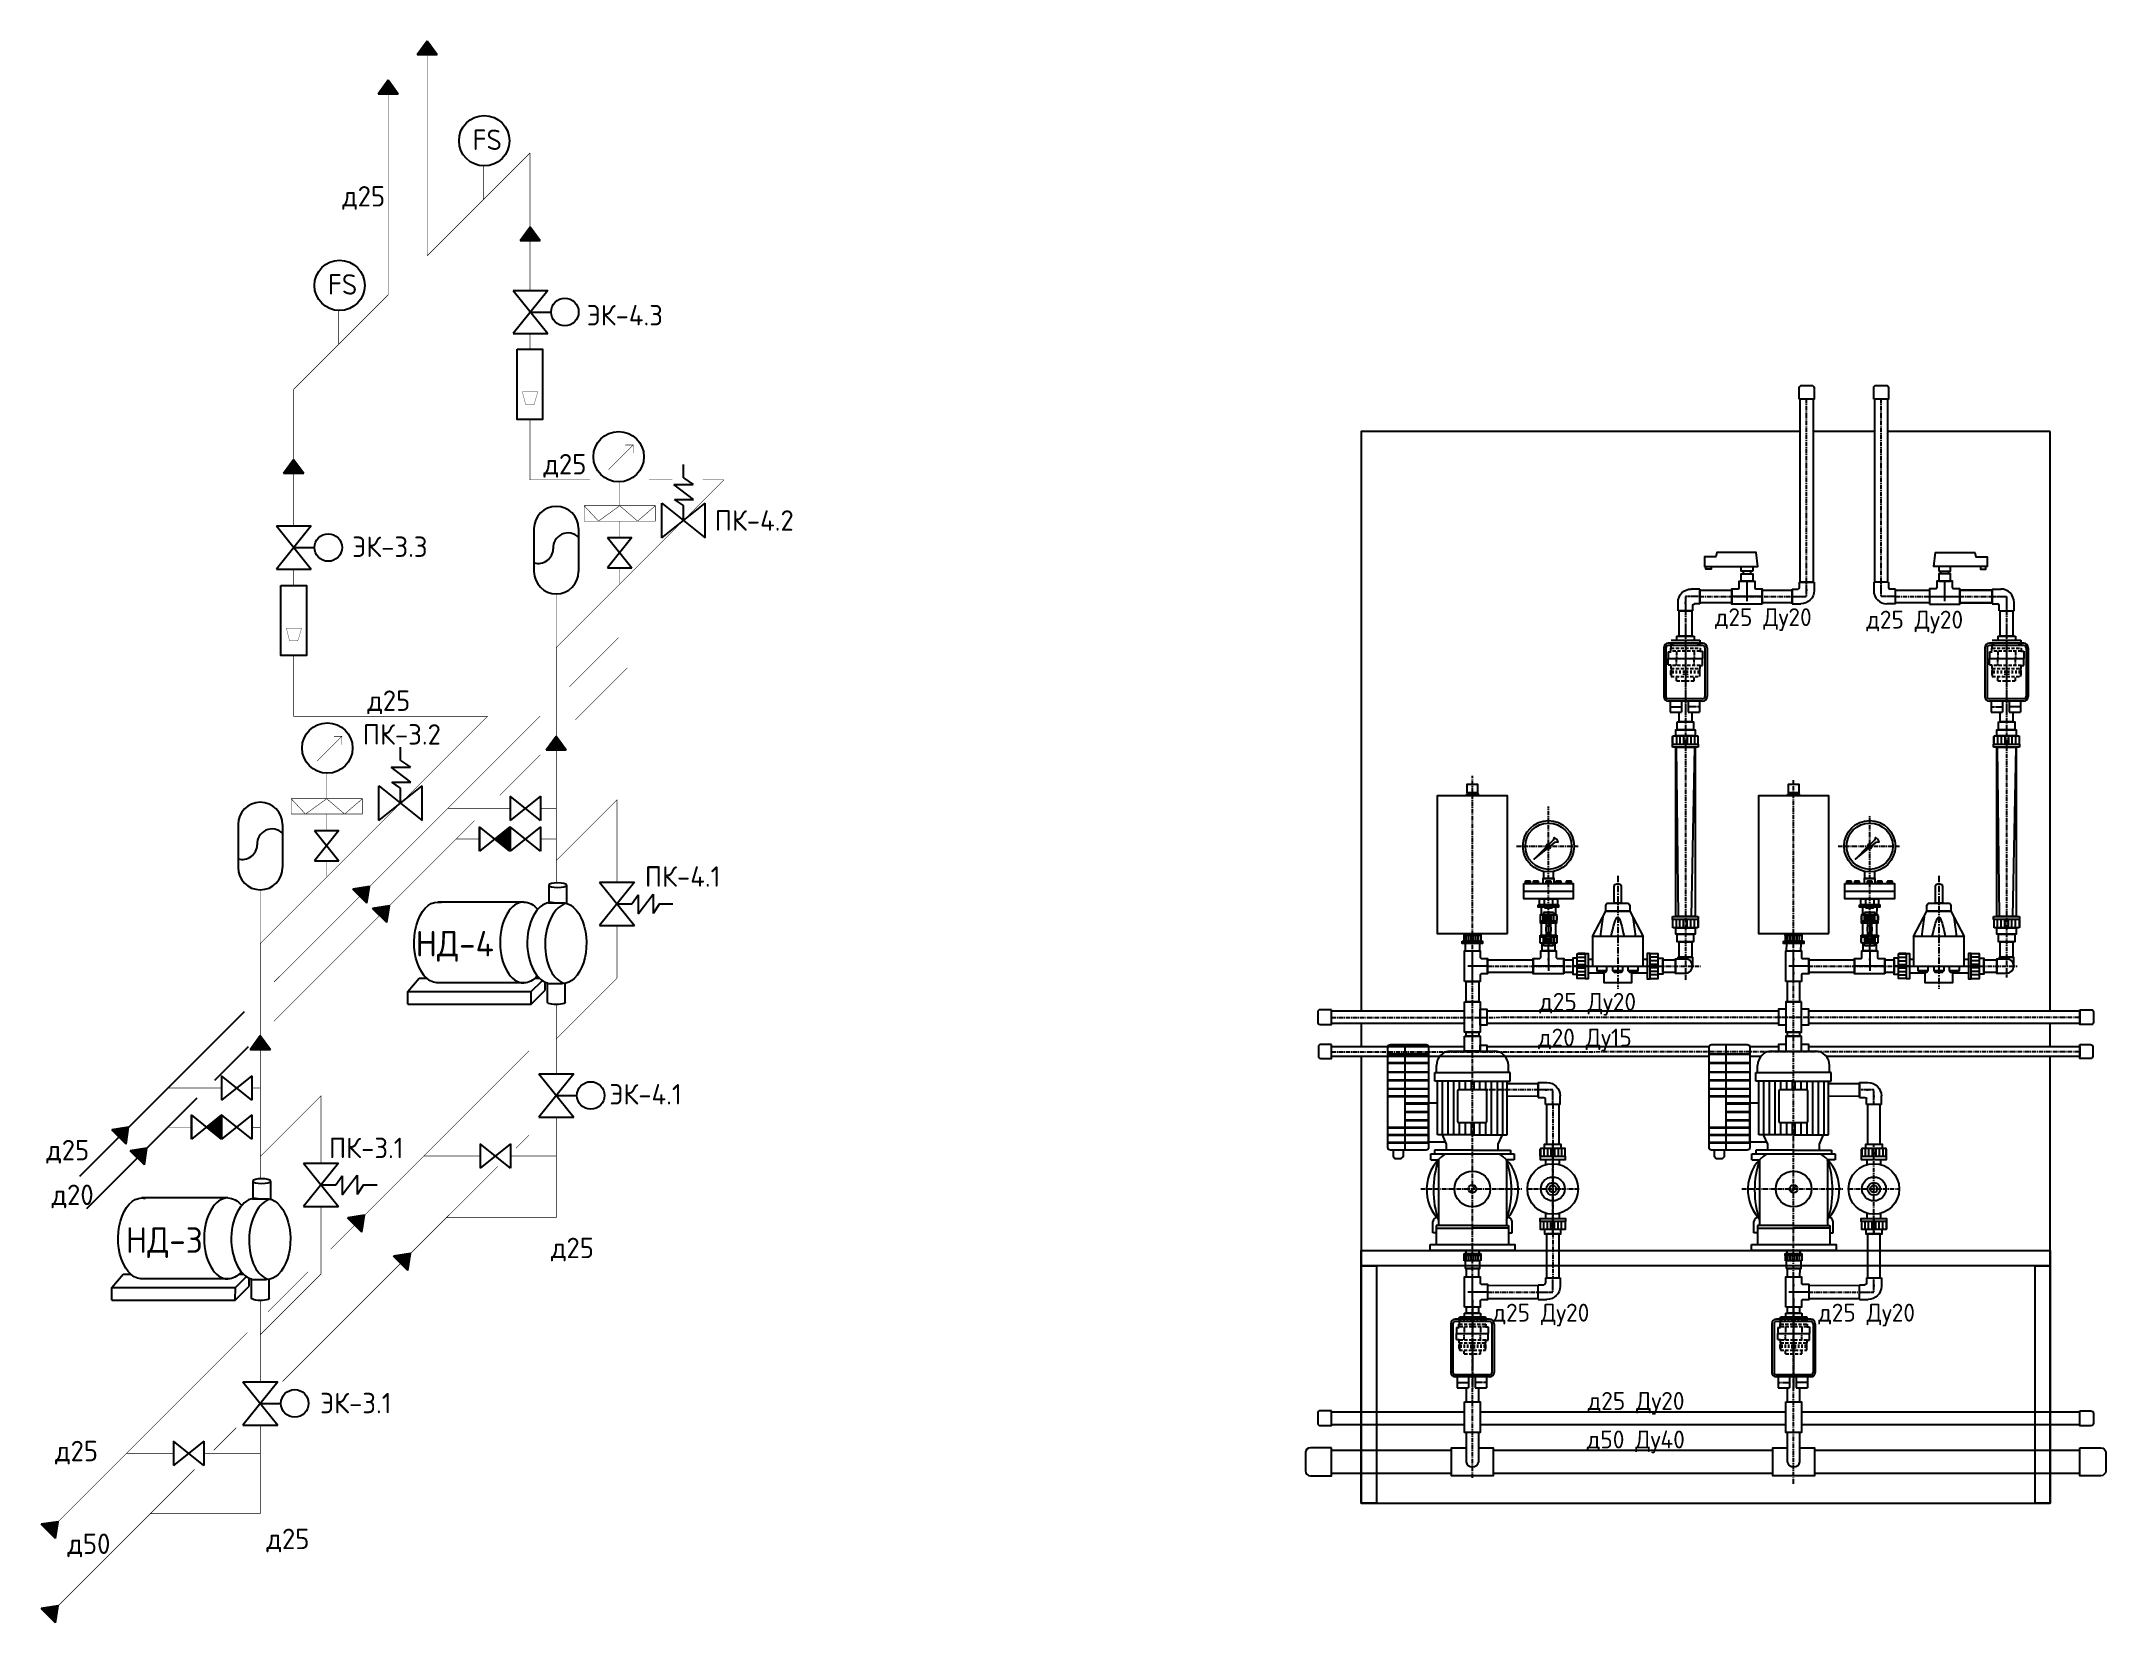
# Model space of a CAD drawing. Header units: millimetres. Extents: x -5247 to 64230, y -16204 to 29599.
# Drawn here: x 16003 to 20048, y 6270 to 9369 of the extents above; entities that cross this region are included whole.
import ezdxf

# ---------------------------------------------------------------- set-up
doc = ezdxf.new("R2010")
doc.units = ezdxf.units.MM
doc.linetypes.add('MITTE', pattern=[2, 1.25, -0.25, 0.25, -0.25])
doc.linetypes.add('VERDECKT', pattern=[0.375, 0.25, -0.125])
for name, color, linetype in [('KÖRPERKANTE', 7, 'Continuous'), ('Mitte', 6, 'MITTE'), ('VERDECKT', 140, 'VERDECKT'), ('насос', 7, 'Continuous'), ('система', 1, 'Continuous')]:
    doc.layers.add(name, color=color, linetype=linetype)
doc.styles.add('гостб', font='', dxfattribs={"height": 2.5})
doc.styles.get('гостб').set_extended_font_data('GOST type B')

msp = doc.modelspace()

# ---------------------------------------------------------------- texts
at = {"layer": 'система', "color": 7, "style": 'гостб'}
for s, height, p in [('FS', 40, (16848.067, 9156.018)), ('д25', 40, (16592.569, 9045.243)), ('FS', 40, (16564.647, 8872.598)), ('ЭК-4.3', 40, (17071.724, 8812.287)), ('д25', 40, (16986.972, 8520.32)), ('ПК-4.2', 40, (17322.411, 8409.996)), ('ЭК-3.3', 40, (16612.319, 8358.529)), ('д25 Ду20', 35, (19282.298, 8223.005)), ('д25 Ду20', 35, (19579.022, 8218.23)), ('д25', 40, (16641.814, 8056.901)), ('ПК-3.2', 40, (16632.913, 7990.777)), ('ПК-4.1', 40, (17185.604, 7712.332)), ('НД-4', 50, (16736.327, 7575.686)), ('д25 Ду20', 35, (18938.168, 7469.313)), ('д20 Ду15', 35, (18935.816, 7399.27)), ('ЭК-4.1', 40, (17116.189, 7285.624)), ('д25', 40, (16012.763, 7176.133)), ('ПК-3.1', 40, (16566.587, 7180.447)), ('д20', 40, (16023.144, 7088.535)), ('НД-3', 50, (16168.407, 6994.889)), ('д25', 40, (17001.692, 6984.549)), ('д25 Ду20', 35, (18846.554, 6860.158)), ('д25 Ду20', 35, (19484.707, 6860.158)), ('ЭК-3.1', 40, (16549.407, 6680.482)), ('д25 Ду20', 35, (19033.059, 6687.197)), ('д50 Ду40', 35, (19031.387, 6611.633)), ('д25', 40, (16030.037, 6586.508)), ('д50', 40, (16054.194, 6404.745)), ('д25', 40, (16444.278, 6414.345))]:
    msp.add_text(s, height=height, dxfattribs=at).set_placement(p)

# ---------------------------------------------------------------- blocks, each defined once
blk = doc.blocks.new('DRCKHA32')
at = {"color": 253, "linetype": 'MITTE', "ltscale": 10}
for p, q in [((0, -131.3), (0, 131.5)), ((-74, 0), (74, 0))]:
    blk.add_line(p, q, dxfattribs=at)
at = {"ltscale": 25}
for p, q in [((-36.6, 96.4), (-36.6, 116.9)), ((35.9, 94.7), (-35.9, 94.7)), ((-25.8, 116.9), (-25.8, 96.4)), ((-15.5, 116.9), (-15.5, 96.4)), ((-5.2, 116.9), (-5.2, 96.4)), ((5.2, 116.9), (5.2, 96.4)), ((15.5, 116.9), (15.5, 96.4)), ((25.8, 116.9), (25.8, 96.4)), ((36.6, 96.4), (36.6, 116.9)), ((-36.6, -96.4), (-36.6, -116.9)), ((35.9, -94.7), (-35.9, -94.7)), ((-25.8, -116.9), (-25.8, -96.4)), ((-15.5, -116.9), (-15.5, -96.4)), ((-5.2, -116.9), (-5.2, -96.4)), ((5.2, -116.9), (5.2, -96.4)), ((15.5, -116.9), (15.5, -96.4)), ((25.8, -116.9), (25.8, -96.4)), ((36.6, -96.4), (36.6, -116.9))]:
    blk.add_line(p, q, dxfattribs=at)
for p, q in [((-20, 71.2), (-20, 86.1)), ((20, 71.2), (20, 86.1)), ((-20, -85.9), (-20, -71.2)), ((20, -85.9), (20, -71.2))]:
    blk.add_line(p, q)
for points in [[(-23.7, 118.6), (-23.7, 131.5), (23.7, 131.5), (23.7, 118.6)], [(0, 86.1), (37, 86.1), (37, 94.7), (35.9, 94.7), (35.9, 118.6), (-35.9, 118.6), (-35.9, 94.7), (-37, 94.7), (-37, 86.1), (0, 86.1)], [(0, -86.1), (37, -86.1), (37, -94.7), (35.9, -94.7), (35.9, -118.6), (-35.9, -118.6), (-35.9, -94.7), (-37, -94.7), (-37, -86.1), (0, -86.1)], [(-23.7, -118.6), (-23.7, -131.5), (23.7, -131.5), (23.7, -118.6)]]:
    blk.add_lwpolyline(points, dxfattribs=at)
for radius in [74, 35, 18.5, 10.5]:
    blk.add_circle((0, 0), radius)
at = {"layer": 'Mitte', "color": 253, "ltscale": 25}
for p, q in [((0, 86.1), (0, 131.5)), ((3.4, 105.5), (-3.4, 105.5)), ((3.4, 102.5), (-3.4, 102.5)), ((3.4, -102.5), (-3.4, -102.5)), ((3.4, -105.5), (-3.4, -105.5)), ((0, -86.1), (0, -131.5))]:
    blk.add_line(p, q, dxfattribs=at)
blk = doc.blocks.new('2weg_25')
at = {"ltscale": 25}
for p, q in [((-33.2, 118.4), (-33.2, 101.7)), ((-32.6, 97.6), (-7.9, 97.6)), ((-28.7, 41.3), (-28.7, 90.7)), ((-20.8, 101.7), (-20.8, 118.4)), ((-20.2, 132), (20.2, 132)), ((-20.2, 132), (-20.2, 122.5)), ((-12.5, 101.7), (-12.5, 118.4)), ((-10.4, 66), (-6.5, 116.8)), ((-6.5, 116.8), (6.5, 116.8)), ((-4.2, 116.8), (-4.2, 118.4)), ((4.2, 116.8), (4.2, 118.4)), ((6.5, 116.8), (10.4, 66)), ((7.9, 97.6), (32.6, 97.6)), ((12.5, 101.7), (12.5, 118.4)), ((20.2, 132), (20.2, 122.5)), ((20.8, 101.7), (20.8, 118.4)), ((28.7, 90.7), (28.7, 41.3)), ((28.7, 90.7), (28.7, 87.6)), ((33.2, 118.4), (33.2, 101.7)), ((-33.5, 41.3), (-33.5, 34.4)), ((-8.5, 41.3), (-33.5, 41.3)), ((-33.5, 34.4), (-32.6, 34.4)), ((-33.2, 13.6), (-33.2, 30.3)), ((-32.6, 34.4), (-7.9, 34.4)), ((-32.6, 34.4), (-32.6, 9.5)), ((-32.6, 9.5), (32.6, 9.5)), ((-20.8, 30.3), (-20.8, 13.6)), ((-20.2, 0), (-20.2, 9.5)), ((-20.2, 0), (20.2, 0)), ((-12.5, 30.3), (-12.5, 13.6)), ((-6.5, 15.2), (-10.4, 66)), ((-6.5, 15.2), (6.5, 15.2)), ((-4.2, 15.2), (-4.2, 13.6)), ((4.2, 15.2), (4.2, 13.6)), ((10.4, 66), (6.5, 15.2)), ((7.9, 34.4), (32.6, 34.4)), ((33.5, 41.3), (8.5, 41.3)), ((12.5, 30.3), (12.5, 13.6)), ((20.2, 0), (20.2, 9.5)), ((20.8, 30.3), (20.8, 13.6)), ((32.6, 9.5), (32.6, 34.4)), ((32.6, 34.4), (33.5, 34.4)), ((33.2, 13.6), (33.2, 30.3)), ((33.5, 34.4), (33.5, 41.3))]:
    blk.add_line(p, q, dxfattribs=at)
at = {"color": 253, "linetype": 'MITTE', "ltscale": 5}
blk.add_line((0, 132), (0, 0), dxfattribs=at)
at = {"ltscale": 25}
blk.add_lwpolyline([(-8.5, 90.7), (-33.5, 90.7), (-33.5, 97.6), (-32.6, 97.6), (-32.6, 122.5), (32.6, 122.5), (32.6, 97.6), (33.5, 97.6), (33.5, 90.7), (8.5, 90.7)], dxfattribs=at)
blk = doc.blocks.new('t__dn40')
at = {"layer": 'KÖRPERKANTE', "ltscale": 25}
for p, q in [((-26, 2.9), (-26, -2.8)), ((26, 2.7), (26, -2.8)), ((3.1, -26), (-2.7, -26))]:
    blk.add_line(p, q, dxfattribs=at)
at = {"layer": 'KÖRPERKANTE', "ltscale": 25, "flags": 128}
blk.add_lwpolyline([(-57, 29.2), (57, 29.2), (57, -29.2), (32.3, -29.2), (29.2, -32.2), (29.2, -57), (-29.2, -57), (-29.2, -32.3), (-32.2, -29.2), (-57, -29.2), (-57, 29.2)], dxfattribs=at)
at = {"layer": 'Mitte', "color": 253, "ltscale": 5}
for p, q in [((-57, 0), (57, 0)), ((0, -57), (0, 17.7))]:
    blk.add_line(p, q, dxfattribs=at)
blk = doc.blocks.new('90_DN32')
for p, q in [((-45.6, 23.4), (-18.6, 23.4)), ((-45.6, -23.4), (-28.4, -23.4)), ((-23.4, -45.6), (-23.4, -28.4)), ((23.4, -45.6), (23.4, -18.6))]:
    blk.add_line(p, q)
at = {"ltscale": 25}
for p, q in [((-45.6, 23.4), (-45.6, -23.4)), ((-20.8, 2.5), (-20.8, -2.5)), ((-23.4, -45.6), (23.4, -45.6)), ((-2.5, -20.8), (2.5, -20.8))]:
    blk.add_line(p, q, dxfattribs=at)
for centre, radius in [((-18.6, -18.6), 42), ((-28.4, -28.4), 5)]:
    blk.add_arc(centre, radius, 0, 90)
at = {"layer": 'Mitte', "color": 253, "ltscale": 0.3}
for p, q in [((-45.6, 0), (0, 0)), ((0, 0), (0, -45.6))]:
    blk.add_line(p, q, dxfattribs=at)

# ---------------------------------------------------------------- hatches: boundary and pattern name
for color, points in [(30, [(16759.106, 9368.99), (16739.52, 9342.126), (16778.819, 9342.126)]), (30, [(16682.597, 9292.481), (16663.011, 9265.617), (16702.31, 9265.617)]), (30, [(16960.675, 9004.919), (16941.089, 8978.055), (16980.388, 8978.055)]), (30, [(16497.468, 8549.023), (16477.882, 8522.159), (16517.181, 8522.159)]), (30, [(17012.079, 8006.969), (16992.493, 7980.106), (17031.792, 7980.106)]), (24, [(16646.106, 7712.734), (16613.261, 7707.588), (16641.049, 7679.799)]), (30, [(16432.123, 7419.796), (16412.537, 7392.932), (16451.836, 7392.932)]), (24, [(16174.18, 7240.808), (16141.335, 7235.662), (16169.124, 7207.874)]), (150, [(16636.171, 7068.376), (16603.327, 7063.23), (16631.115, 7035.441)]), (30, [(16726.161, 6993.3), (16693.316, 6988.154), (16721.105, 6960.365)]), (150, [(16035.844, 6468.048), (16002.999, 6462.902), (16030.788, 6435.114)]), (30, [(16035.844, 6302.983), (16002.999, 6297.837), (16030.788, 6270.048)])]:
    msp.add_hatch(color=color).paths.add_polyline_path(points)
at = {"true_color": 0xd8a855}
for points in [[(16684.973, 7675.053), (16652.128, 7669.907), (16679.917, 7642.118)], [(16210.077, 7200.157), (16177.232, 7195.011), (16205.021, 7167.222)]]:
    msp.add_hatch(color=43, dxfattribs=at).paths.add_polyline_path(points)
at = {"layer": 'система'}
for points in [[(16921.089, 7781.809), (16921.089, 7829.551), (16891.404, 7805.68)], [(16356.418, 7217.483), (16356.418, 7265.224), (16326.734, 7241.353)]]:
    msp.add_hatch(color=7, dxfattribs=at).paths.add_polyline_path(points)

# ---------------------------------------------------------------- linework, layer by layer
at = {"color": 30}
for p, q in [((16759.106, 9368.99), (16739.53, 9342.141)), ((16778.808, 9342.141), (16759.106, 9368.99)), ((16778.813, 9342.126), (16739.513, 9342.126)), ((16702.304, 9265.617), (16663.003, 9265.617)), ((16682.597, 9292.481), (16663.021, 9265.632)), ((16702.299, 9265.632), (16682.597, 9292.481)), ((16960.675, 9004.919), (16941.1, 8978.07)), ((16980.377, 8978.07), (16960.675, 9004.919)), ((16980.382, 8978.055), (16941.082, 8978.055)), ((16497.468, 8549.023), (16477.893, 8522.174)), ((16517.17, 8522.174), (16497.468, 8549.023)), ((16517.175, 8522.159), (16477.875, 8522.159)), ((17031.786, 7980.106), (16992.486, 7980.106)), ((17012.079, 8006.969), (16992.503, 7980.12)), ((17031.781, 7980.12), (17012.079, 8006.969)), ((16432.123, 7419.796), (16412.548, 7392.947)), ((16451.825, 7392.947), (16432.123, 7419.796)), ((16451.83, 7392.932), (16412.53, 7392.932)), ((16721.101, 6960.369), (16693.311, 6988.159)), ((16726.161, 6993.3), (16693.334, 6988.157)), ((16721.107, 6960.383), (16726.161, 6993.3)), ((16030.784, 6270.052), (16002.994, 6297.842)), ((16035.844, 6302.983), (16003.017, 6297.84)), ((16030.791, 6270.066), (16035.844, 6302.983))]:
    msp.add_line(p, q, dxfattribs=at)
at = {"color": 7, "linetype": 'MITTE'}
for p, q in [((19224.568, 8226.991), (19224.568, 8053.614)), ((19853.918, 8226.991), (19853.918, 8053.614)), ((19195.872, 8065.005), (19218.043, 8065.005)), ((19253.264, 8065.005), (19231.093, 8065.005)), ((19825.222, 8065.005), (19847.393, 8065.005)), ((19882.614, 8065.005), (19860.443, 8065.005)), ((18807.228, 6902.572), (18807.228, 6729.194)), ((19436.578, 6902.572), (19436.578, 6729.194)), ((18778.533, 6740.586), (18800.704, 6740.586)), ((18835.924, 6740.586), (18813.753, 6740.586)), ((19407.882, 6740.586), (19430.053, 6740.586)), ((19465.274, 6740.586), (19443.103, 6740.586))]:
    msp.add_line(p, q, dxfattribs=at)
at = {"color": 7}
for p, q in [((19186.434, 8180.442), (19186.434, 8084.959)), ((19258.268, 8184.877), (19190.868, 8184.877)), ((19196.103, 8191.763), (19196.103, 8185.696)), ((19239.243, 8203.479), (19209.893, 8203.479)), ((19252.558, 8195.329), (19252.558, 8185.696)), ((19253.034, 8191.763), (19253.034, 8185.696)), ((19267.137, 8180.442), (19267.137, 8084.959)), ((19815.784, 8180.442), (19815.784, 8084.959)), ((19887.618, 8184.877), (19820.218, 8184.877)), ((19825.452, 8191.763), (19825.452, 8185.696)), ((19868.593, 8203.479), (19839.243, 8203.479)), ((19881.908, 8195.329), (19881.908, 8185.696)), ((19882.383, 8191.763), (19882.383, 8185.696)), ((19896.486, 8180.442), (19896.486, 8084.959)), ((19258.268, 8080.525), (19190.868, 8080.525)), ((19887.618, 8080.525), (19820.218, 8080.525)), ((18769.094, 6856.023), (18769.094, 6760.54)), ((18840.928, 6860.457), (18773.528, 6860.457)), ((18781.186, 6865.944), (18781.621, 6869.207)), ((18781.186, 6865.944), (18781.186, 6860.393)), ((18820.654, 6876.663), (18793.803, 6876.663)), ((18832.836, 6869.207), (18832.836, 6860.393)), ((18833.271, 6865.944), (18833.271, 6860.393)), ((18849.797, 6856.023), (18849.797, 6760.54)), ((19398.444, 6856.023), (19398.444, 6760.54)), ((19470.278, 6860.457), (19402.878, 6860.457)), ((19410.535, 6865.944), (19410.97, 6869.207)), ((19410.535, 6865.944), (19410.535, 6860.393)), ((19450.004, 6876.663), (19423.152, 6876.663)), ((19462.186, 6869.207), (19462.186, 6860.393)), ((19462.621, 6865.944), (19462.621, 6860.393)), ((19479.146, 6856.023), (19479.146, 6760.54)), ((18840.928, 6756.106), (18773.528, 6756.106)), ((19470.278, 6756.106), (19402.878, 6756.106))]:
    msp.add_line(p, q, dxfattribs=at)
at = {"color": 253}
for p, q in [((19195.806, 8173.861), (19195.806, 8179.804)), ((19196.578, 8179.804), (19196.578, 8185.696)), ((19252.744, 8173.861), (19258.32, 8173.861)), ((19253.331, 8179.804), (19253.331, 8173.861)), ((19825.155, 8173.861), (19825.155, 8179.804)), ((19825.928, 8179.804), (19825.928, 8185.696)), ((19882.093, 8173.861), (19887.67, 8173.861)), ((19882.68, 8179.804), (19882.68, 8173.861)), ((19190.816, 8159.749), (19258.32, 8159.749)), ((19195.806, 8145.637), (19195.806, 8139.693)), ((19196.103, 8127.734), (19196.103, 8136.128)), ((19196.578, 8139.693), (19196.578, 8124.168)), ((19252.558, 8124.168), (19252.558, 8139.693)), ((19252.744, 8145.637), (19258.32, 8145.637)), ((19253.034, 8127.734), (19253.034, 8136.128)), ((19253.331, 8139.693), (19253.331, 8145.637)), ((19820.166, 8159.749), (19887.67, 8159.749)), ((19825.155, 8145.637), (19825.155, 8139.693)), ((19825.452, 8127.734), (19825.452, 8136.128)), ((19825.928, 8139.693), (19825.928, 8124.168)), ((19881.908, 8124.168), (19881.908, 8139.693)), ((19882.093, 8145.637), (19887.67, 8145.637)), ((19882.383, 8127.734), (19882.383, 8136.128)), ((19882.68, 8139.693), (19882.68, 8145.637)), ((18776.349, 6836.654), (18838.108, 6836.654)), ((18780.914, 6849.565), (18780.914, 6855.003)), ((18781.621, 6855.003), (18781.621, 6860.393)), ((18825.756, 6864.891), (18825.756, 6863.443)), ((18825.756, 6863.443), (18825.756, 6860.991)), ((18833.006, 6849.565), (18838.108, 6849.565)), ((18833.543, 6855.003), (18833.543, 6849.565)), ((19405.699, 6836.654), (19467.457, 6836.654)), ((19410.263, 6849.565), (19410.263, 6855.003)), ((19410.97, 6855.003), (19410.97, 6860.393)), ((19455.106, 6864.891), (19455.106, 6863.443)), ((19455.106, 6863.443), (19455.106, 6860.991)), ((19462.355, 6849.565), (19467.457, 6849.565)), ((19462.893, 6855.003), (19462.893, 6849.565)), ((18780.914, 6823.743), (18780.914, 6818.306)), ((18781.186, 6807.364), (18781.186, 6815.043)), ((18781.621, 6818.306), (18781.621, 6804.102)), ((18832.836, 6804.102), (18832.836, 6818.306)), ((18833.006, 6823.743), (18838.108, 6823.743)), ((18833.271, 6807.364), (18833.271, 6815.043)), ((18833.543, 6818.306), (18833.543, 6823.743)), ((19410.263, 6823.743), (19410.263, 6818.306)), ((19410.535, 6807.364), (19410.535, 6815.043)), ((19410.97, 6818.306), (19410.97, 6804.102)), ((19462.186, 6804.102), (19462.186, 6818.306)), ((19462.355, 6823.743), (19467.457, 6823.743)), ((19462.621, 6807.364), (19462.621, 6815.043)), ((19462.893, 6818.306), (19462.893, 6823.743))]:
    msp.add_line(p, q, dxfattribs=at)
at = {"color": 7, "ltscale": 25}
for p, q in [((19196.578, 8195.329), (19252.558, 8195.329)), ((19207.207, 8203.479), (19241.929, 8203.479)), ((19207.207, 8203.479), (19207.207, 8195.329)), ((19241.929, 8203.479), (19241.929, 8195.329)), ((19825.928, 8195.329), (19881.908, 8195.329)), ((19836.557, 8203.479), (19871.279, 8203.479)), ((19836.557, 8203.479), (19836.557, 8195.329)), ((19871.279, 8203.479), (19871.279, 8195.329)), ((18781.621, 6869.207), (18832.836, 6869.207)), ((18791.345, 6876.663), (18823.112, 6876.663)), ((18791.345, 6876.663), (18791.345, 6869.207)), ((18823.112, 6876.663), (18823.112, 6869.207)), ((19410.97, 6869.207), (19462.186, 6869.207)), ((19420.694, 6876.663), (19452.461, 6876.663)), ((19420.694, 6876.663), (19420.694, 6869.207)), ((19452.461, 6876.663), (19452.461, 6869.207))]:
    msp.add_line(p, q, dxfattribs=at)
for p, q in [((19194.609, 8054.5), (19216.78, 8054.5)), ((19229.829, 8054.5), (19252, 8054.5)), ((19823.958, 8054.5), (19846.129, 8054.5)), ((19859.179, 8054.5), (19881.35, 8054.5)), ((19243.472, 7985.58), (19205.632, 7985.58)), ((19872.821, 7985.58), (19834.981, 7985.58)), ((18802.061, 7894.538), (18802.061, 7890.31)), ((18811.915, 7894.538), (18811.915, 7890.31)), ((19431.411, 7894.538), (19431.411, 7890.31)), ((19441.264, 7894.538), (19441.264, 7890.31)), ((18907.781, 7703.745), (19004.781, 7703.745)), ((18948.038, 7688.745), (18948.038, 7676.815)), ((18964.282, 7688.745), (18964.282, 7676.815)), ((19537.131, 7703.745), (19634.131, 7703.745)), ((19577.387, 7688.745), (19577.387, 7676.815)), ((19593.631, 7688.745), (19593.631, 7676.815)), ((19205.632, 7653.694), (19243.472, 7653.694)), ((19834.981, 7653.694), (19872.821, 7653.694)), ((18795.003, 7620.31), (18819.454, 7620.31)), ((19424.352, 7620.31), (19448.804, 7620.31)), ((19034.432, 7570.099), (19042.402, 7570.099)), ((19141.557, 7570.099), (19149.644, 7570.099)), ((19663.781, 7570.099), (19671.751, 7570.099)), ((19770.906, 7570.099), (19778.993, 7570.099)), ((19034.432, 7543.3), (19065.086, 7543.3)), ((19118.873, 7543.3), (19149.644, 7543.3)), ((19663.781, 7543.3), (19694.435, 7543.3)), ((19748.222, 7543.3), (19778.993, 7543.3)), ((18675.262, 7196.033), (18675.262, 7402.968)), ((19304.612, 7196.033), (19304.612, 7402.968)), ((18641.46, 7385.742), (18721.308, 7385.087)), ((18641.46, 7383.85), (18721.308, 7383.195)), ((18641.46, 7368.482), (18721.308, 7367.828)), ((18641.46, 7366.59), (18721.308, 7365.936)), ((19270.809, 7385.742), (19350.658, 7385.087)), ((19270.809, 7383.85), (19350.658, 7383.195)), ((19270.809, 7368.482), (19350.658, 7367.828)), ((19270.809, 7366.59), (19350.658, 7365.936)), ((18641.46, 7350.497), (18721.308, 7349.843)), ((18641.46, 7348.605), (18721.308, 7347.951)), ((18641.46, 7334.51), (18721.308, 7333.856)), ((18641.46, 7332.619), (18721.308, 7331.964)), ((19270.809, 7350.497), (19350.658, 7349.843)), ((19270.809, 7348.605), (19350.658, 7347.951)), ((19270.809, 7334.51), (19350.658, 7333.856)), ((19270.809, 7332.619), (19350.658, 7331.964)), ((18641.46, 7317.858), (18721.308, 7317.204)), ((18641.46, 7315.967), (18721.308, 7315.312)), ((18641.46, 7303.167), (18721.308, 7302.513)), ((18641.46, 7301.276), (18721.308, 7300.621)), ((18675.262, 7289.056), (18721.308, 7288.679)), ((18675.262, 7287.165), (18721.308, 7286.787)), ((19270.809, 7317.858), (19350.658, 7317.204)), ((19270.809, 7315.967), (19350.658, 7315.312)), ((19270.809, 7303.167), (19350.658, 7302.513)), ((19270.809, 7301.276), (19350.658, 7300.621)), ((19304.612, 7289.056), (19350.658, 7288.679)), ((19304.612, 7287.165), (19350.658, 7286.787)), ((18641.46, 7241.92), (18721.308, 7241.265)), ((18675.262, 7272.2), (18721.308, 7271.823)), ((18675.262, 7270.309), (18721.308, 7269.931)), ((18675.262, 7256.001), (18721.308, 7255.623)), ((18675.262, 7254.109), (18721.308, 7253.732)), ((19270.809, 7241.92), (19350.658, 7241.265)), ((19304.612, 7272.2), (19350.658, 7271.823)), ((19304.612, 7270.309), (19350.658, 7269.931)), ((19304.612, 7256.001), (19350.658, 7255.623)), ((19304.612, 7254.109), (19350.658, 7253.732)), ((18641.46, 7240.028), (18721.308, 7239.373)), ((18641.46, 7227.396), (18721.308, 7226.741)), ((18641.46, 7225.504), (18721.308, 7224.849)), ((18641.46, 7212.508), (18721.308, 7211.853)), ((18641.46, 7210.616), (18721.308, 7209.961)), ((19270.809, 7240.028), (19350.658, 7239.373)), ((19270.809, 7227.396), (19350.658, 7226.741)), ((19270.809, 7225.504), (19350.658, 7224.849)), ((19270.809, 7212.508), (19350.658, 7211.853)), ((19270.809, 7210.616), (19350.658, 7209.961)), ((18725.52, 7177.195), (18725.52, 7189.181)), ((19354.87, 7177.195), (19354.87, 7189.181)), ((18736.429, 7048.551), (18736.429, 7011.332)), ((18878.027, 7048.551), (18878.027, 7011.332)), ((19365.779, 7048.551), (19365.779, 7011.332)), ((19507.377, 7048.551), (19507.377, 7011.332)), ((18777.269, 6730.081), (18799.44, 6730.081)), ((18812.489, 6730.081), (18834.66, 6730.081)), ((19406.618, 6730.081), (19428.789, 6730.081)), ((19441.839, 6730.081), (19464.01, 6730.081))]:
    msp.add_line(p, q)
at = {"ltscale": 25}
for p, q in [((19199.223, 7991.47), (19199.989, 7991.47)), ((19199.223, 7985.58), (19199.223, 7991.47)), ((19224.552, 7985.58), (19199.223, 7985.58)), ((19199.518, 7992.648), (19199.518, 8006.665)), ((19199.989, 7991.47), (19199.989, 8007.843)), ((19199.989, 8007.843), (19249.114, 8007.843)), ((19199.989, 7991.47), (19249.114, 7991.47)), ((19206.881, 8006.665), (19206.881, 7992.648)), ((19213.949, 8006.665), (19213.949, 7992.648)), ((19221.018, 8006.665), (19221.018, 7992.648)), ((19249.88, 7985.58), (19224.552, 7985.58)), ((19228.086, 8006.665), (19228.086, 7992.648)), ((19235.154, 8006.665), (19235.154, 7992.648)), ((19242.223, 8006.665), (19242.223, 7992.648)), ((19249.114, 8007.843), (19249.114, 7991.47)), ((19249.114, 7991.47), (19249.88, 7991.47)), ((19249.586, 7992.648), (19249.586, 8006.665)), ((19249.88, 7991.47), (19249.88, 7985.58)), ((19828.573, 7991.47), (19829.339, 7991.47)), ((19828.573, 7985.58), (19828.573, 7991.47)), ((19853.901, 7985.58), (19828.573, 7985.58)), ((19828.867, 7992.648), (19828.867, 8006.665)), ((19829.339, 7991.47), (19829.339, 8007.843)), ((19829.339, 8007.843), (19878.464, 8007.843)), ((19829.339, 7991.47), (19878.464, 7991.47)), ((19836.23, 8006.665), (19836.23, 7992.648)), ((19843.299, 8006.665), (19843.299, 7992.648)), ((19850.367, 8006.665), (19850.367, 7992.648)), ((19879.23, 7985.58), (19853.901, 7985.58)), ((19857.436, 8006.665), (19857.436, 7992.648)), ((19864.504, 8006.665), (19864.504, 7992.648)), ((19871.572, 8006.665), (19871.572, 7992.648)), ((19878.464, 8007.843), (19878.464, 7991.47)), ((19878.464, 7991.47), (19879.23, 7991.47)), ((19878.935, 7992.648), (19878.935, 8006.665)), ((19879.23, 7991.47), (19879.23, 7985.58)), ((19199.223, 7653.694), (19224.552, 7653.694)), ((19199.223, 7647.803), (19199.223, 7653.694)), ((19199.989, 7647.803), (19199.223, 7647.803)), ((19199.518, 7646.625), (19199.518, 7632.609)), ((19199.989, 7631.431), (19199.989, 7647.803)), ((19249.114, 7647.803), (19199.989, 7647.803)), ((19206.881, 7632.609), (19206.881, 7646.625)), ((19213.949, 7632.609), (19213.949, 7646.625)), ((19221.018, 7632.609), (19221.018, 7646.625)), ((19224.552, 7653.694), (19249.88, 7653.694)), ((19228.086, 7632.609), (19228.086, 7646.625)), ((19235.154, 7632.609), (19235.154, 7646.625)), ((19242.223, 7632.609), (19242.223, 7646.625)), ((19249.114, 7647.803), (19249.114, 7631.431)), ((19249.88, 7647.803), (19249.114, 7647.803)), ((19249.586, 7646.625), (19249.586, 7632.609)), ((19249.88, 7653.694), (19249.88, 7647.803)), ((19828.573, 7653.694), (19853.901, 7653.694)), ((19828.573, 7647.803), (19828.573, 7653.694)), ((19829.339, 7647.803), (19828.573, 7647.803)), ((19828.867, 7646.625), (19828.867, 7632.609)), ((19829.339, 7631.431), (19829.339, 7647.803)), ((19878.464, 7647.803), (19829.339, 7647.803)), ((19836.23, 7632.609), (19836.23, 7646.625)), ((19843.299, 7632.609), (19843.299, 7646.625)), ((19850.367, 7632.609), (19850.367, 7646.625)), ((19853.901, 7653.694), (19879.23, 7653.694)), ((19857.436, 7632.609), (19857.436, 7646.625)), ((19864.504, 7632.609), (19864.504, 7646.625)), ((19871.572, 7632.609), (19871.572, 7646.625)), ((19878.464, 7647.803), (19878.464, 7631.431)), ((19879.23, 7647.803), (19878.464, 7647.803)), ((19878.935, 7646.625), (19878.935, 7632.609)), ((19879.23, 7653.694), (19879.23, 7647.803)), ((18790.862, 7620.31), (18807.228, 7620.31)), ((18790.862, 7616.504), (18790.862, 7620.31)), ((18791.356, 7616.504), (18790.862, 7616.504)), ((18791.052, 7615.743), (18791.052, 7606.685)), ((18791.356, 7605.924), (18791.356, 7616.504)), ((18823.1, 7616.504), (18791.356, 7616.504)), ((18823.1, 7605.924), (18791.356, 7605.924)), ((18795.81, 7606.685), (18795.81, 7615.743)), ((18800.377, 7606.685), (18800.377, 7615.743)), ((18804.945, 7606.685), (18804.945, 7615.743)), ((18807.228, 7620.31), (18823.595, 7620.31)), ((18809.512, 7606.685), (18809.512, 7615.743)), ((18814.08, 7606.685), (18814.08, 7615.743)), ((18818.647, 7606.685), (18818.647, 7615.743)), ((18823.1, 7616.504), (18823.1, 7605.924)), ((18823.595, 7616.504), (18823.1, 7616.504)), ((18823.405, 7615.743), (18823.405, 7606.685)), ((18823.595, 7620.31), (18823.595, 7616.504)), ((19249.114, 7631.431), (19199.989, 7631.431)), ((19420.211, 7620.31), (19436.578, 7620.31)), ((19420.211, 7616.504), (19420.211, 7620.31)), ((19420.706, 7616.504), (19420.211, 7616.504)), ((19420.401, 7615.743), (19420.401, 7606.685)), ((19420.706, 7605.924), (19420.706, 7616.504)), ((19452.45, 7616.504), (19420.706, 7616.504)), ((19452.45, 7605.924), (19420.706, 7605.924)), ((19425.159, 7606.685), (19425.159, 7615.743)), ((19429.727, 7606.685), (19429.727, 7615.743)), ((19434.294, 7606.685), (19434.294, 7615.743)), ((19436.578, 7620.31), (19452.945, 7620.31)), ((19438.862, 7606.685), (19438.862, 7615.743)), ((19443.429, 7606.685), (19443.429, 7615.743)), ((19447.997, 7606.685), (19447.997, 7615.743)), ((19452.45, 7616.504), (19452.45, 7605.924)), ((19452.945, 7616.504), (19452.45, 7616.504)), ((19452.754, 7615.743), (19452.754, 7606.685)), ((19452.945, 7620.31), (19452.945, 7616.504)), ((19878.464, 7631.431), (19829.339, 7631.431)), ((19027.397, 7581.2), (19013.679, 7581.2)), ((19013.679, 7573.994), (19027.397, 7573.994)), ((19013.679, 7567.076), (19027.397, 7567.076)), ((19028.55, 7532.66), (19028.55, 7580.739)), ((19155.408, 7532.66), (19155.408, 7580.739)), ((19156.561, 7581.2), (19170.279, 7581.2)), ((19170.279, 7573.994), (19156.561, 7573.994)), ((19170.279, 7567.076), (19156.561, 7567.076)), ((19656.747, 7581.2), (19643.029, 7581.2)), ((19643.029, 7573.994), (19656.747, 7573.994)), ((19643.029, 7567.076), (19656.747, 7567.076)), ((19657.9, 7532.66), (19657.9, 7580.739)), ((19784.758, 7532.66), (19784.758, 7580.739)), ((19785.911, 7581.2), (19799.629, 7581.2)), ((19799.629, 7573.994), (19785.911, 7573.994)), ((19799.629, 7567.076), (19785.911, 7567.076)), ((19013.679, 7560.158), (19027.397, 7560.158)), ((19013.679, 7553.241), (19027.397, 7553.241)), ((19013.679, 7546.323), (19027.397, 7546.323)), ((19013.679, 7539.405), (19027.397, 7539.405)), ((19027.397, 7532.199), (19013.679, 7532.199)), ((19170.279, 7560.158), (19156.561, 7560.158)), ((19170.279, 7553.241), (19156.561, 7553.241)), ((19170.279, 7546.323), (19156.561, 7546.323)), ((19170.279, 7539.405), (19156.561, 7539.405)), ((19156.561, 7532.199), (19170.279, 7532.199)), ((19643.029, 7560.158), (19656.747, 7560.158)), ((19643.029, 7553.241), (19656.747, 7553.241)), ((19643.029, 7546.323), (19656.747, 7546.323)), ((19643.029, 7539.405), (19656.747, 7539.405)), ((19656.747, 7532.199), (19643.029, 7532.199)), ((19799.629, 7560.158), (19785.911, 7560.158)), ((19799.629, 7553.241), (19785.911, 7553.241)), ((19799.629, 7546.323), (19785.911, 7546.323)), ((19799.629, 7539.405), (19785.911, 7539.405)), ((19785.911, 7532.199), (19799.629, 7532.199))]:
    msp.add_line(p, q, dxfattribs=at)
at = {"color": 253, "linetype": 'MITTE', "ltscale": 10}
for p, q in [((19091.979, 7733.885), (19091.979, 7512.38)), ((19721.329, 7733.885), (19721.329, 7512.38)), ((19003.996, 7556.7), (19180.08, 7556.7)), ((19633.345, 7556.7), (19809.429, 7556.7))]:
    msp.add_line(p, q, dxfattribs=at)
at = {"color": 24}
for p, q in [((16641.045, 7679.803), (16613.256, 7707.593)), ((16646.106, 7712.734), (16613.278, 7707.59)), ((16641.052, 7679.817), (16646.106, 7712.734)), ((16174.18, 7240.808), (16141.353, 7235.665)), ((16169.127, 7207.891), (16174.18, 7240.808)), ((16169.12, 7207.878), (16141.33, 7235.667))]:
    msp.add_line(p, q, dxfattribs=at)
at = {"color": 43, "true_color": 0xd8a855}
for p, q in [((16679.913, 7642.122), (16652.123, 7669.912)), ((16684.973, 7675.053), (16652.146, 7669.909)), ((16679.919, 7642.136), (16684.973, 7675.053)), ((16205.017, 7167.226), (16177.227, 7195.016)), ((16210.077, 7200.157), (16177.25, 7195.014)), ((16205.024, 7167.24), (16210.077, 7200.157))]:
    msp.add_line(p, q, dxfattribs=at)
at = {"color": 5}
for p, q in [((18946.542, 7676.815), (18946.542, 7672.099)), ((18965.734, 7676.815), (18965.734, 7672.099)), ((19575.892, 7676.815), (19575.892, 7672.099)), ((19595.084, 7676.815), (19595.084, 7672.099)), ((18797.49, 7605.924), (18797.49, 7601.208)), ((18816.681, 7605.924), (18816.681, 7601.208)), ((19426.839, 7605.924), (19426.839, 7601.208)), ((19446.031, 7605.924), (19446.031, 7601.208)), ((19997.264, 7469.313), (19997.264, 7444.313)), ((19997.264, 7399.27), (19997.264, 7379.27)), ((18795.003, 6993.423), (18819.454, 6993.423)), ((19424.352, 6993.423), (19448.804, 6993.423))]:
    msp.add_line(p, q, dxfattribs=at)
at = {"color": 137}
for p, q in [((16720.905, 7506.911), (16743.645, 7532.843)), ((16743.645, 7532.843), (16758.42, 7532.843)), ((16970.464, 7532.843), (16979.252, 7532.843)), ((16140.949, 6926.955), (16163.689, 6952.887)), ((16163.689, 6952.887), (16178.465, 6952.887)), ((16390.508, 6952.887), (16399.296, 6952.887))]:
    msp.add_line(p, q, dxfattribs=at)
at = {"color": 150}
for p, q in [((16631.111, 7035.445), (16603.321, 7063.235)), ((16636.171, 7068.376), (16603.344, 7063.232)), ((16631.118, 7035.459), (16636.171, 7068.376)), ((16030.784, 6435.118), (16002.994, 6462.907)), ((16035.844, 6468.048), (16003.017, 6462.905)), ((16030.791, 6435.131), (16035.844, 6468.048))]:
    msp.add_line(p, q, dxfattribs=at)
at = {"color": 5, "ltscale": 25}
for p, q in [((18790.862, 6993.423), (18807.228, 6993.423)), ((18790.862, 6989.617), (18790.862, 6993.423)), ((18791.356, 6989.617), (18790.862, 6989.617)), ((18791.052, 6988.855), (18791.052, 6979.798)), ((18791.356, 6979.037), (18791.356, 6989.617)), ((18823.1, 6989.617), (18791.356, 6989.617)), ((18823.1, 6979.037), (18791.356, 6979.037)), ((18795.81, 6979.798), (18795.81, 6988.855)), ((18800.377, 6979.798), (18800.377, 6988.855)), ((18804.945, 6979.798), (18804.945, 6988.855)), ((18807.228, 6993.423), (18823.595, 6993.423)), ((18809.512, 6979.798), (18809.512, 6988.855)), ((18814.08, 6979.798), (18814.08, 6988.855)), ((18818.647, 6979.798), (18818.647, 6988.855)), ((18823.1, 6989.617), (18823.1, 6979.037)), ((18823.595, 6989.617), (18823.1, 6989.617)), ((18823.405, 6988.855), (18823.405, 6979.798)), ((18823.595, 6993.423), (18823.595, 6989.617)), ((19420.211, 6993.423), (19436.578, 6993.423)), ((19420.211, 6989.617), (19420.211, 6993.423)), ((19420.706, 6989.617), (19420.211, 6989.617)), ((19420.401, 6988.855), (19420.401, 6979.798)), ((19420.706, 6979.037), (19420.706, 6989.617)), ((19452.45, 6989.617), (19420.706, 6989.617)), ((19452.45, 6979.037), (19420.706, 6979.037)), ((19425.159, 6979.798), (19425.159, 6988.855)), ((19429.727, 6979.798), (19429.727, 6988.855)), ((19434.294, 6979.798), (19434.294, 6988.855)), ((19436.578, 6993.423), (19452.945, 6993.423)), ((19438.862, 6979.798), (19438.862, 6988.855)), ((19443.429, 6979.798), (19443.429, 6988.855)), ((19447.997, 6979.798), (19447.997, 6988.855)), ((19452.45, 6989.617), (19452.45, 6979.037)), ((19452.945, 6989.617), (19452.45, 6989.617)), ((19452.754, 6988.855), (19452.754, 6979.798)), ((19452.945, 6993.423), (19452.945, 6989.617))]:
    msp.add_line(p, q, dxfattribs=at)
at = {"color": 30, "const_width": 1}
for points in [[(16759.163, 8948.607), (16759.163, 9342.126)], [(16682.654, 8872.098), (16682.654, 9265.617)], [(16759.163, 8948.607), (16960.732, 9150.176)], [(16960.732, 8880.872), (16960.732, 9150.176)], [(16497.525, 8686.969), (16682.654, 8872.098)], [(16960.732, 8765.364), (16960.732, 8796.058)], [(16497.525, 8419.364), (16497.525, 8686.969)], [(16960.732, 8509.552), (16960.732, 8628.159)], [(17078.465, 8509.552), (16960.732, 8509.552)], [(17012.136, 8180.86), (17340.828, 8509.552)], [(17239.607, 8509.552), (17193.462, 8509.552)], [(17340.828, 8509.552), (17298.936, 8509.552)], [(16497.525, 8302.695), (16497.525, 8334.55)], [(17012.136, 8180.86), (17012.136, 7719.816)], [(16877.621, 8046.345), (16497.525, 8046.345), (16497.525, 8165.489)], [(16432.18, 7139.86), (16432.18, 7600.904), (16877.621, 8046.345)], [(17131.024, 7721.096), (17131.024, 7882.706), (17012.136, 7763.818)], [(17012.136, 7414.418), (17131.024, 7533.306), (17131.024, 7636.282)], [(17012.136, 7481.395), (17012.136, 7345.65)], [(16551.069, 7170.457), (16551.069, 7302.75), (16432.18, 7183.862)], [(17012.136, 7260.836), (17012.136, 7063.701)], [(16933.092, 7200.15), (16958.673, 7225.731)], [(16475.818, 6742.877), (16897.379, 7164.438)], [(16432.18, 6834.462), (16551.069, 6953.351), (16551.069, 7085.644)], [(17012.136, 7063.701), (16796.643, 7063.701)], [(16432.18, 6742.26), (16432.18, 6901.44)], [(16340.95, 6608.008), (16384.907, 6651.966)], [(16432.18, 6483.746), (16432.18, 6657.447)], [(16025.367, 6292.426), (16303.521, 6570.579)], [(16432.18, 6483.746), (16216.687, 6483.746)]]:
    msp.add_lwpolyline(points, dxfattribs=at)
for points, const_width in [([(16869.275, 9124.683), (16869.275, 9058.719)], 1), ([(16585.855, 8841.263), (16585.855, 8775.299)], 1), ([(16945.785, 8681.811), (16975.852, 8681.811), (16968.235, 8656.572), (16952.199, 8656.572), (16945.785, 8681.811)], 0.631), ([(17114.434, 8529.485), (17162.865, 8577.916), (17162.865, 8561.762)], 1), ([(17147.109, 8577.916), (17162.865, 8577.916), (17114.434, 8529.485)], 1), ([(17136.496, 8458.829), (17136.496, 8505.578)], 1), ([(17066.717, 8458.829), (17094.817, 8428.776), (17136.496, 8458.829), (17171.415, 8428.776), (17206.276, 8458.829)], 1), ([(17136.496, 8396.683), (17136.496, 8428.776)], 1), ([(17136.496, 8305.22), (17136.496, 8337.314)], 1), ([(16483.093, 8219.142), (16513.16, 8219.142), (16505.543, 8193.902), (16489.507, 8193.902), (16483.093, 8219.142)], 0.631), ([(16543.586, 7958.636), (16592.017, 8007.067), (16592.017, 7990.914)], 1), ([(16576.26, 8007.067), (16592.017, 8007.067), (16543.586, 7958.636)], 1), ([(16562.391, 7884.724), (16562.391, 7934.695)], 1), ([(16492.612, 7884.724), (16520.712, 7854.671), (16562.391, 7884.724), (16597.31, 7854.671), (16632.17, 7884.724)], 1), ([(16562.391, 7822.578), (16562.391, 7854.671)], 1), ([(16562.391, 7731.115), (16562.391, 7763.208)], 1)]:
    msp.add_lwpolyline(points, dxfattribs=dict(const_width=const_width))
for points in [[(16935.259, 8765.364), (16985.175, 8765.364), (16985.175, 8628.159), (16935.259, 8628.159)], [(19264.523, 8340.11), (19274.805, 8340.11), (19274.805, 8334.31), (19264.523, 8334.31)], [(19356.651, 8330.732), (19333.853, 8330.732), (19333.853, 8340.11), (19356.651, 8340.11)], [(19721.091, 8330.717), (19743.888, 8330.717), (19743.888, 8340.096), (19721.091, 8340.096)], [(19813.218, 8340.096), (19802.936, 8340.096), (19802.936, 8334.295), (19813.218, 8334.295)], [(16472.567, 8302.695), (16522.483, 8302.695), (16522.483, 8165.489), (16472.567, 8165.489)], [(19252.889, 8293.574), (19315.435, 8293.574), (19315.435, 8268.574), (19252.889, 8268.574)], [(19356.651, 8310.892), (19333.853, 8310.892), (19333.853, 8325.667), (19356.651, 8325.667)], [(19337.761, 8330.732), (19337.761, 8325.667), (19352.743, 8325.667), (19352.743, 8330.732)], [(19375.07, 8293.574), (19433.865, 8293.574), (19433.865, 8268.574), (19375.07, 8268.574)], [(19636.292, 8293.574), (19702.672, 8293.503), (19702.672, 8268.646), (19636.292, 8268.717)], [(19721.091, 8310.877), (19743.888, 8310.877), (19743.888, 8325.652), (19721.091, 8325.652)], [(19739.98, 8330.717), (19739.98, 8325.652), (19724.998, 8325.652), (19724.998, 8330.717)], [(19762.307, 8293.574), (19825.628, 8293.574), (19825.628, 8268.574), (19762.307, 8268.574)], [(19825.628, 8293.574), (19762.307, 8293.574), (19762.307, 8268.574), (19825.628, 8268.574)], [(19212.085, 8252.77), (19237.081, 8252.77), (19237.066, 8203.479), (19212.07, 8203.479)], [(19841.434, 8252.77), (19866.43, 8252.77), (19866.416, 8203.479), (19841.42, 8203.479)], [(19243.465, 8007.843), (19205.639, 8007.843), (19205.639, 8019.637), (19243.465, 8019.637)], [(19872.814, 8007.843), (19834.988, 8007.843), (19834.988, 8019.637), (19872.814, 8019.637)], [(19205.632, 7985.58), (19243.472, 7985.58), (19243.472, 7653.694), (19205.632, 7653.694)], [(19242.437, 7985.58), (19235.994, 7653.694), (19210.994, 7653.694), (19206.884, 7985.58)], [(19834.981, 7985.58), (19872.821, 7985.58), (19872.821, 7653.694), (19834.981, 7653.694)], [(19871.787, 7985.58), (19865.344, 7653.694), (19840.344, 7653.694), (19836.233, 7985.58)], [(18876.228, 7620.31), (18876.228, 7890.31), (18738.228, 7890.31), (18738.228, 7620.31)], [(18796.028, 7894.538), (18818.429, 7894.538), (18818.429, 7890.31), (18796.028, 7890.31)], [(18817.228, 7913.31), (18817.228, 7896.342), (18797.228, 7896.342), (18797.228, 7913.31)], [(18797.228, 7913.31), (18817.228, 7913.31), (18817.228, 7896.342), (18797.228, 7896.342)], [(18799.463, 7896.342), (18814.993, 7896.342), (18814.993, 7894.538), (18799.463, 7894.538)], [(19505.578, 7620.31), (19505.578, 7890.31), (19367.578, 7890.31), (19367.578, 7620.31)], [(19425.378, 7894.538), (19447.778, 7894.538), (19447.778, 7890.31), (19425.378, 7890.31)], [(19446.578, 7913.31), (19446.578, 7896.342), (19426.578, 7896.342), (19426.578, 7913.31)], [(19426.578, 7913.31), (19446.578, 7913.31), (19446.578, 7896.342), (19426.578, 7896.342)], [(19428.813, 7896.342), (19444.343, 7896.342), (19444.343, 7894.538), (19428.813, 7894.538)], [(18971.823, 7805.26), (18969.433, 7807.441), (18967.434, 7809.061), (18965.694, 7803.725), (18957.587, 7795.666), (18955.535, 7795.946), (18953.352, 7795.038), (18952.025, 7792.476), (18952.275, 7790.385), (18928.23, 7766.483), (18954.772, 7787.579), (18956.819, 7787.087), (18959.519, 7788.106), (18960.674, 7790.169), (18960.635, 7792.239), (18969.584, 7799.352), (18975.087, 7800.458), (18973.711, 7802.632)], [(19601.173, 7805.26), (19598.782, 7807.441), (19596.783, 7809.061), (19595.044, 7803.725), (19586.937, 7795.666), (19584.885, 7795.946), (19582.701, 7795.038), (19581.375, 7792.476), (19581.625, 7790.385), (19557.579, 7766.483), (19584.121, 7787.579), (19586.168, 7787.087), (19588.868, 7788.106), (19590.024, 7790.169), (19589.985, 7792.239), (19598.934, 7799.352), (19604.437, 7800.458), (19603.06, 7802.632)], [(18907.781, 7718.745), (19004.781, 7718.745), (19004.781, 7688.745), (18907.781, 7688.745)], [(18911.305, 7722.921), (18920.17, 7722.921), (18920.17, 7718.745), (18911.305, 7718.745)], [(18926.922, 7722.921), (18935.787, 7722.921), (18935.787, 7718.745), (18926.922, 7718.745)], [(18938.832, 7688.745), (18973.73, 7688.745), (18973.73, 7676.815), (18938.832, 7676.815)], [(18951.849, 7722.921), (18960.714, 7722.921), (18960.714, 7718.745), (18951.849, 7718.745)], [(18971.456, 7722.921), (18980.321, 7722.921), (18980.321, 7718.745), (18971.456, 7718.745)], [(18991.534, 7722.921), (19000.399, 7722.921), (19000.399, 7718.745), (18991.534, 7718.745)], [(19537.131, 7718.745), (19634.131, 7718.745), (19634.131, 7688.745), (19537.131, 7688.745)], [(19540.654, 7722.921), (19549.519, 7722.921), (19549.519, 7718.745), (19540.654, 7718.745)], [(19556.271, 7722.921), (19565.136, 7722.921), (19565.136, 7718.745), (19556.271, 7718.745)], [(19568.182, 7688.745), (19603.08, 7688.745), (19603.08, 7676.815), (19568.182, 7676.815)], [(19581.198, 7722.921), (19590.063, 7722.921), (19590.063, 7718.745), (19581.198, 7718.745)], [(19600.805, 7722.921), (19609.671, 7722.921), (19609.671, 7718.745), (19600.805, 7718.745)], [(19620.884, 7722.921), (19629.749, 7722.921), (19629.749, 7718.745), (19620.884, 7718.745)], [(19042.402, 7556.7), (19141.557, 7556.7), (19141.557, 7614.761), (19042.402, 7614.761)], [(19205.639, 7631.431), (19243.465, 7631.431), (19243.465, 7619.637), (19205.639, 7619.637)], [(19671.751, 7556.7), (19770.906, 7556.7), (19770.906, 7614.761), (19671.751, 7614.761)], [(19834.988, 7631.431), (19872.814, 7631.431), (19872.814, 7619.637), (19834.988, 7619.637)], [(18837.046, 7569.056), (18926.464, 7569.056), (18926.464, 7544.137), (18837.046, 7544.137)], [(18986.099, 7569.191), (19003.996, 7569.191), (19003.996, 7544.208), (18986.099, 7544.208)], [(19180.196, 7569.343), (19205.22, 7569.2), (19205.22, 7544.216), (19180.196, 7544.359)], [(19237.035, 7574.248), (19212.035, 7574.248), (19212.052, 7604.137), (19237.052, 7604.137)], [(19466.395, 7569.056), (19555.813, 7569.056), (19555.813, 7544.137), (19466.395, 7544.137)], [(19615.448, 7569.191), (19633.345, 7569.191), (19633.345, 7544.208), (19615.448, 7544.208)], [(19809.546, 7569.343), (19834.57, 7569.2), (19834.57, 7544.216), (19809.546, 7544.359)], [(19866.385, 7574.248), (19841.385, 7574.248), (19841.401, 7604.137), (19866.401, 7604.137)], [(18794.728, 7526.739), (18819.728, 7526.739), (18819.728, 7486.631), (18794.728, 7486.631)], [(19051.369, 7556.7), (19070.063, 7556.7), (19070.063, 7547.559), (19051.369, 7547.559)], [(19082.632, 7556.7), (19101.327, 7556.7), (19101.327, 7547.559), (19082.632, 7547.559)], [(19112.694, 7556.7), (19131.389, 7556.7), (19131.389, 7547.559), (19112.694, 7547.559)], [(19449.078, 7526.739), (19424.078, 7526.739), (19424.078, 7486.631), (19449.078, 7486.631)], [(19680.718, 7556.7), (19699.413, 7556.7), (19699.413, 7547.559), (19680.718, 7547.559)], [(19711.981, 7556.7), (19730.676, 7556.7), (19730.676, 7547.559), (19711.981, 7547.559)], [(19742.044, 7556.7), (19760.739, 7556.7), (19760.739, 7547.559), (19742.044, 7547.559)], [(18791.953, 7486.631), (18822.503, 7486.631), (18822.503, 7426.996), (18791.953, 7426.996)], [(19451.853, 7486.631), (19421.303, 7486.631), (19421.303, 7426.996), (19451.853, 7426.996)], [(18822.503, 7472.559), (18835.585, 7472.559), (18835.585, 7441.068), (18822.503, 7441.068)], [(18791.953, 7419.27), (18822.503, 7419.27), (18822.503, 7389.974), (18791.953, 7389.974)], [(18794.728, 7426.996), (18819.728, 7426.996), (18819.728, 7419.27), (18794.728, 7419.27)], [(19451.853, 7419.27), (19421.303, 7419.27), (19421.303, 7389.974), (19451.853, 7389.974)], [(19449.078, 7426.996), (19424.078, 7426.996), (19424.078, 7419.27), (19449.078, 7419.27)], [(18875.346, 7301.759), (18875.346, 7326.759), (18936.35, 7326.479), (18936.35, 7301.479)], [(19504.695, 7301.759), (19504.695, 7326.759), (19565.699, 7326.479), (19565.699, 7301.479)], [(18977.154, 7285.675), (18952.154, 7285.675), (18952.154, 7208.113), (18977.154, 7208.113)], [(19606.504, 7285.675), (19581.504, 7285.675), (19581.504, 7208.113), (19606.504, 7208.113)], [(18724.717, 7011.332), (18890.416, 7011.332), (18890.416, 6999.236), (18724.717, 6999.236)], [(18977.154, 7031.912), (18952.154, 7031.912), (18952.154, 6946.162), (18977.154, 6946.162)], [(19354.067, 7011.332), (19519.766, 7011.332), (19519.766, 6999.236), (19354.067, 6999.236)], [(19606.504, 7031.912), (19581.504, 7031.912), (19581.504, 6946.162), (19606.504, 6946.162)], [(18819.836, 6964.203), (18794.836, 6964.203), (18794.728, 6947.868), (18819.728, 6947.868)], [(19449.185, 6964.203), (19424.185, 6964.203), (19424.078, 6947.868), (19449.078, 6947.868)], [(18936.35, 6905.357), (18936.35, 6930.357), (18837.046, 6930.55), (18837.046, 6905.55)], [(19565.699, 6905.357), (19565.699, 6930.357), (19466.395, 6930.55), (19466.395, 6905.55)], [(18819.728, 6888.233), (18794.728, 6888.233), (18794.728, 6876.663), (18819.728, 6876.663)], [(19449.078, 6888.233), (19424.078, 6888.233), (19424.078, 6876.663), (19449.078, 6876.663)]]:
    msp.add_lwpolyline(points, close=True)
at = {"color": 5}
for points in [[(19447.65, 8667.693), (19447.65, 8689.701, -0.41421356), (19452.65, 8694.701), (19471.688, 8694.701, -0.41421356), (19476.688, 8689.701), (19476.688, 8667.693)], [(19593.469, 8667.693), (19593.469, 8689.701, -0.41421356), (19598.469, 8694.701), (19617.507, 8694.701, -0.41421356), (19622.507, 8689.701), (19622.507, 8667.693)], [(18531.092, 7471.332), (18509.085, 7471.332, 0.41421356), (18504.085, 7466.332), (18504.085, 7447.294, 0.41421356), (18509.085, 7442.294), (18531.092, 7442.294)], [(19997.264, 7471.165), (20019.272, 7471.165, -0.41421356), (20024.272, 7466.165), (20024.272, 7447.127, -0.41421356), (20019.272, 7442.127), (19997.264, 7442.127)], [(18531.092, 7403.257), (18510.17, 7403.257, 0.41421356), (18505.417, 7398.503), (18505.417, 7380.405, 0.41421356), (18510.17, 7375.651), (18531.092, 7375.651)], [(19997.264, 7403.089), (20018.186, 7403.089, -0.41421356), (20022.939, 7398.336), (20022.939, 7380.237, -0.41421356), (20018.186, 7375.484), (19997.264, 7375.484)], [(18531.092, 6685.341), (18509.085, 6685.341, 0.41421356), (18504.085, 6680.341), (18504.085, 6661.303, 0.41421356), (18509.085, 6656.303), (18531.092, 6656.303)], [(19997.264, 6685.189), (20019.272, 6685.189, -0.41421356), (20024.272, 6680.189), (20024.272, 6661.151, -0.41421356), (20019.272, 6656.151), (19997.264, 6656.151)], [(18531.092, 6612.788), (18489.64, 6612.788, 0.41421356), (18480.222, 6603.37), (18480.222, 6567.511, 0.41421356), (18489.64, 6558.093), (18531.092, 6558.093)], [(19997.264, 6612.788), (20038.717, 6612.788, -0.41421356), (20048.134, 6603.37), (20048.134, 6567.511, -0.41421356), (20038.717, 6558.093), (19997.264, 6558.093)]]:
    msp.add_lwpolyline(points, format="xyb", close=True, dxfattribs=at)
for points in [[(19474.669, 8667.693), (19474.669, 8309.379), (19449.669, 8309.379), (19449.669, 8667.693)], [(19620.488, 8667.693), (19620.488, 8309.379), (19595.488, 8309.379), (19595.488, 8667.693)], [(19449.669, 8604.091), (18589.521, 8604.091), (18589.521, 7469.313)], [(19595.488, 8604.091), (19474.669, 8604.091)], [(19939.521, 8604.091), (19620.488, 8604.091)], [(19939.521, 7469.313), (19939.521, 8604.091)], [(19274.805, 8340.11), (19366.348, 8340.11), (19363.118, 8367.311), (19285.846, 8367.311), (19284.115, 8358.471), (19261.995, 8358.471), (19261.995, 8340.11), (19264.523, 8340.11), (19274.805, 8340.11)], [(19802.936, 8340.096), (19711.393, 8340.096), (19714.624, 8367.297), (19791.895, 8367.297), (19793.626, 8358.456), (19815.746, 8358.456), (19815.746, 8340.096), (19813.218, 8340.096), (19802.936, 8340.096)], [(19237.052, 8035.137), (19212.052, 8035.137), (19212.059, 8054.5)], [(19237.059, 8054.5), (19237.052, 8035.137)], [(19866.401, 8035.137), (19841.401, 8035.137), (19841.408, 8054.5)], [(19866.408, 8054.5), (19866.401, 8035.137)], [(18967.196, 7718.745), (18967.196, 7728.699), (18945.366, 7728.699), (18945.366, 7718.745)], [(18946.375, 7742.262), (18946.375, 7728.699), (18966.188, 7728.699), (18966.188, 7742.262)], [(19596.546, 7718.745), (19596.546, 7728.699), (19574.716, 7728.699), (19574.716, 7718.745)], [(19575.724, 7742.262), (19575.724, 7728.699), (19595.537, 7728.699), (19595.537, 7742.262)], [(18911.305, 7722.921), (18912.002, 7723.769), (18919.614, 7723.769), (18920.17, 7722.921), (18911.305, 7722.921)], [(18926.922, 7722.921), (18927.62, 7723.769), (18935.232, 7723.769), (18935.787, 7722.921), (18926.922, 7722.921)], [(18951.849, 7722.921), (18952.547, 7723.769), (18960.158, 7723.769), (18960.714, 7722.921), (18951.849, 7722.921)], [(18971.456, 7722.921), (18972.154, 7723.769), (18979.766, 7723.769), (18980.321, 7722.921), (18971.456, 7722.921)], [(18991.534, 7722.921), (18992.232, 7723.769), (18999.844, 7723.769), (19000.399, 7722.921), (18991.534, 7722.921)], [(19540.654, 7722.921), (19541.352, 7723.769), (19548.964, 7723.769), (19549.519, 7722.921), (19540.654, 7722.921)], [(19556.271, 7722.921), (19556.969, 7723.769), (19564.581, 7723.769), (19565.136, 7722.921), (19556.271, 7722.921)], [(19581.198, 7722.921), (19581.896, 7723.769), (19589.508, 7723.769), (19590.063, 7722.921), (19581.198, 7722.921)], [(19600.805, 7722.921), (19601.503, 7723.769), (19609.115, 7723.769), (19609.671, 7722.921), (19600.805, 7722.921)], [(19620.884, 7722.921), (19621.582, 7723.769), (19629.193, 7723.769), (19629.749, 7722.921), (19620.884, 7722.921)], [(18948.99, 7676.815), (18948.99, 7670.845), (18963.573, 7670.845), (18963.573, 7676.815), (18948.99, 7676.815)], [(19042.402, 7614.761), (19068.531, 7664.131), (19115.428, 7664.131), (19141.557, 7614.761)], [(19578.339, 7676.815), (19578.339, 7670.845), (19592.922, 7670.845), (19592.922, 7676.815), (19578.339, 7676.815)], [(19671.751, 7614.761), (19697.88, 7664.131), (19744.777, 7664.131), (19770.906, 7614.761)], [(19224.335, 7542.108), (19205.22, 7542.201), (19205.22, 7571.214), (19224.335, 7571.121)], [(19210.648, 7571.188), (19210.648, 7574.248), (19238.423, 7574.248), (19238.423, 7556.486)], [(19853.684, 7542.108), (19834.57, 7542.201), (19834.57, 7571.214), (19853.684, 7571.121)], [(19839.997, 7571.188), (19839.997, 7574.248), (19867.773, 7574.248), (19867.773, 7556.486)], [(19051.369, 7547.559), (19053.592, 7544.923), (19067.989, 7544.923), (19070.063, 7547.559), (19051.369, 7547.559)], [(19118.873, 7544.923), (19118.873, 7524.115), (19065.086, 7524.115), (19065.086, 7544.923)], [(19082.632, 7547.559), (19084.855, 7544.923), (19099.252, 7544.923), (19101.327, 7547.559), (19082.632, 7547.559)], [(19112.694, 7547.559), (19114.918, 7544.923), (19129.315, 7544.923), (19131.389, 7547.559), (19112.694, 7547.559)], [(19680.718, 7547.559), (19682.942, 7544.923), (19697.338, 7544.923), (19699.413, 7547.559), (19680.718, 7547.559)], [(19748.222, 7544.923), (19748.222, 7524.115), (19694.435, 7524.115), (19694.435, 7544.923)], [(19711.981, 7547.559), (19714.205, 7544.923), (19728.602, 7544.923), (19730.676, 7547.559), (19711.981, 7547.559)], [(19742.044, 7547.559), (19744.267, 7544.923), (19758.664, 7544.923), (19760.739, 7547.559), (19742.044, 7547.559)], [(18531.092, 7469.313), (18791.953, 7469.313)], [(18791.953, 7444.313), (18531.092, 7444.313)], [(18589.521, 7444.313), (18589.521, 7399.27)], [(18822.503, 7444.313), (18822.503, 7469.313)], [(18835.585, 7469.313), (19406.76, 7469.313)], [(19406.76, 7444.313), (18835.585, 7444.313)], [(19421.303, 7472.088), (19406.76, 7472.088), (19406.76, 7441.539), (19421.303, 7441.539)], [(19451.853, 7441.539), (19466.395, 7441.539), (19466.395, 7472.088), (19451.853, 7472.088)], [(19466.395, 7469.313), (19997.264, 7469.313)], [(19997.264, 7444.313), (19466.395, 7444.313)], [(19939.521, 7399.27), (19939.521, 7444.313)], [(19421.303, 7402.818), (19406.76, 7402.818), (19406.76, 7389.974)], [(19466.395, 7389.974), (19466.395, 7402.818), (19451.853, 7402.818)], [(18531.092, 7399.27), (18791.953, 7399.27)], [(19270.809, 7379.27), (18531.092, 7379.27)], [(18589.521, 7379.27), (18589.521, 6504.091), (19939.521, 6504.091), (19939.521, 7379.27)], [(18822.503, 7389.974), (18822.503, 7401.823), (18835.585, 7401.823), (18835.585, 7389.974)], [(18822.503, 7399.27), (18822.503, 7399.27)], [(18822.503, 7399.27), (18822.503, 7399.27)], [(18835.585, 7399.27), (19270.982, 7399.27)], [(19350.485, 7399.27), (19406.76, 7399.27)], [(19372.006, 7379.27), (19350.658, 7379.27)], [(19466.395, 7399.27), (19997.264, 7399.27)], [(19997.264, 7379.27), (19501.15, 7379.27)], [(18721.308, 7288.679), (18739.111, 7288.633)], [(18754.837, 7211.666), (18721.308, 7211.853), (18721.308, 7288.679)], [(19350.658, 7288.679), (19368.461, 7288.633)], [(19384.187, 7211.666), (19350.658, 7211.853), (19350.658, 7288.679)], [(18651.672, 7196.033), (18651.672, 7184.147), (18655.394, 7179.708), (18667.632, 7179.708), (18671.959, 7183.92), (18671.959, 7196.033)], [(19281.022, 7196.033), (19281.022, 7184.147), (19284.744, 7179.708), (19296.981, 7179.708), (19301.309, 7183.92), (19301.309, 7196.033)], [(18794.808, 6993.423), (18794.808, 6999.236), (18819.649, 6999.236), (18819.649, 6993.423)], [(19424.158, 6993.423), (19424.158, 6999.236), (19448.998, 6999.236), (19448.998, 6993.423)], [(18794.728, 6730.081), (18794.728, 6702.855), (18819.728, 6702.855), (18819.728, 6730.081)], [(19424.078, 6730.081), (19424.078, 6702.855), (19449.078, 6702.855), (19449.078, 6730.081)], [(18531.092, 6683.125), (18791.724, 6683.125)], [(18822.733, 6683.125), (19421.074, 6683.125)], [(19452.082, 6683.125), (19997.264, 6683.125)], [(18791.724, 6658.125), (18531.092, 6658.125)], [(18819.728, 6585.441), (18819.728, 6642.855), (18794.728, 6642.855), (18794.728, 6585.441)], [(19421.074, 6658.125), (18822.733, 6658.125)], [(19449.078, 6585.441), (19449.078, 6642.855), (19424.078, 6642.855), (19424.078, 6585.441)], [(19997.264, 6658.125), (19452.082, 6658.125)], [(18531.092, 6608.313), (18766.393, 6608.313)], [(18819.728, 6612.764), (18848.064, 6612.764), (18848.064, 6558.117), (18766.393, 6558.117), (18766.393, 6612.764), (18794.728, 6612.764)], [(18848.064, 6608.313), (19395.742, 6608.313)], [(19449.078, 6612.764), (19477.413, 6612.764), (19477.413, 6558.117), (19395.742, 6558.117), (19395.742, 6612.764), (19424.078, 6612.764)], [(19477.413, 6608.313), (19997.264, 6608.313)], [(18766.393, 6562.568), (18531.092, 6562.568)], [(19395.742, 6562.568), (18848.064, 6562.568)], [(19997.264, 6562.568), (19477.413, 6562.568)]]:
    msp.add_lwpolyline(points)
at = {"const_width": 1}
for points in [[(17066.717, 8458.829), (17206.276, 8458.829), (17206.276, 8428.776), (17066.717, 8428.776)], [(16492.612, 7884.724), (16632.17, 7884.724), (16632.17, 7854.671), (16492.612, 7854.671)]]:
    msp.add_lwpolyline(points, close=True, dxfattribs=at)
at = {"color": 243, "true_color": 0xee4f84, "const_width": 1}
for points in [[(16497.525, 8376.523), (16497.525, 8377.391)], [(17012.136, 7303.243), (17012.136, 7303.243)], [(16551.069, 7128.039), (16551.069, 7128.061)], [(16432.18, 6699.853), (16432.18, 6699.854)]]:
    msp.add_lwpolyline(points, dxfattribs=at)
at = {"color": 0, "const_width": 0.656}
for points in [[(17012.136, 8180.86), (17012.136, 8286.262)], [(16432.18, 7600.904), (16432.18, 7706.306)]]:
    msp.add_lwpolyline(points, dxfattribs=at)
at = {"color": 24, "const_width": 1}
for points in [[(17133.745, 8200.293), (17037.504, 8104.051)], [(16980.258, 8046.805), (16459.331, 7525.878)], [(16921.976, 7865.976), (16799.428, 7865.976)], [(17012.136, 7865.976), (16981.346, 7865.976)], [(16356.418, 7317.902), (16251.354, 7317.902)], [(16432.18, 7317.902), (16415.788, 7317.902)]]:
    msp.add_lwpolyline(points, dxfattribs=at)
at = {"color": 43, "true_color": 0xd8a855, "const_width": 1}
for points in [[(17151.309, 8141.308), (17049.459, 8039.458)], [(16980.761, 7970.76), (16901.54, 7891.539)], [(16851.765, 7841.764), (16458.535, 7448.534)], [(16861.72, 7805.68), (16815.681, 7805.68)], [(17012.136, 7805.68), (16981.051, 7805.68)], [(16297.049, 7241.122), (16251.194, 7241.193)], [(16432.18, 7240.914), (16415.788, 7240.939)]]:
    msp.add_lwpolyline(points, dxfattribs=at)
at = {"color": 5}
for points in [[(19208.552, 8035.137), (19240.552, 8035.137), (19240.552, 8019.637), (19208.552, 8019.637)], [(19837.901, 8035.137), (19869.901, 8035.137), (19869.901, 8019.637), (19837.901, 8019.637)], [(18936.383, 7676.815), (18976.18, 7676.815), (18976.18, 7672.099), (18936.383, 7672.099)], [(18941.996, 7657.265), (18970.567, 7657.265), (18970.782, 7672.099), (18942.21, 7672.099)], [(19565.732, 7676.815), (19605.529, 7676.815), (19605.529, 7672.099), (19565.732, 7672.099)], [(19571.345, 7657.265), (19599.916, 7657.265), (19600.131, 7672.099), (19571.56, 7672.099)], [(18787.33, 7605.924), (18827.127, 7605.924), (18827.127, 7601.208), (18787.33, 7601.208)], [(19208.552, 7619.637), (19240.552, 7619.637), (19240.552, 7604.137), (19208.552, 7604.137)], [(19416.679, 7605.924), (19456.477, 7605.924), (19456.477, 7601.208), (19416.679, 7601.208)], [(19837.901, 7619.637), (19869.901, 7619.637), (19869.901, 7604.137), (19837.901, 7604.137)], [(18792.943, 7586.374), (18821.514, 7586.374), (18821.729, 7601.208), (18793.157, 7601.208)], [(18943.781, 7601.374), (18968.781, 7601.374), (18968.781, 7586.374), (18943.781, 7586.374)], [(19422.292, 7586.374), (19450.864, 7586.374), (19451.078, 7601.208), (19422.507, 7601.208)], [(19573.131, 7601.374), (19598.131, 7601.374), (19598.131, 7586.374), (19573.131, 7586.374)], [(18792.943, 6964.203), (18821.729, 6964.203), (18821.729, 6979.037), (18792.943, 6979.037)], [(19422.292, 6964.203), (19451.078, 6964.203), (19451.078, 6979.037), (19422.292, 6979.037)]]:
    msp.add_lwpolyline(points, close=True, dxfattribs=at)
for points in [[(19099.014, 7680.154), (19084.945, 7680.154), (19084.945, 7712.799, -0.41421356), (19089.945, 7717.799), (19094.014, 7717.799, -0.41421356), (19099.014, 7712.799)], [(19728.363, 7680.154), (19714.294, 7680.154), (19714.294, 7712.799, -0.41421356), (19719.294, 7717.799), (19723.363, 7717.799, -0.41421356), (19728.363, 7712.799)], [(19073.531, 7680.154), (19110.428, 7680.154, -0.41421356), (19115.428, 7675.154), (19115.428, 7664.131), (19068.531, 7664.131), (19068.531, 7675.154, -0.41421356)], [(19702.88, 7680.154), (19739.777, 7680.154, -0.41421356), (19744.777, 7675.154), (19744.777, 7664.131), (19697.88, 7664.131), (19697.88, 7675.154, -0.41421356)], [(18646.46, 7402.968), (18716.308, 7402.968, -0.41421356), (18721.308, 7397.968), (18721.308, 7201.033, -0.41421356), (18716.308, 7196.033), (18646.46, 7196.033, -0.41421356), (18641.46, 7201.033), (18641.46, 7397.968, -0.41421356)], [(19275.809, 7402.968), (19345.658, 7402.968, -0.41421356), (19350.658, 7397.968), (19350.658, 7201.033, -0.41421356), (19345.658, 7196.033), (19275.809, 7196.033, -0.41421356), (19270.809, 7201.033), (19270.809, 7397.968, -0.41421356)]]:
    msp.add_lwpolyline(points, format="xyb", close=True)
at = {"ltscale": 25}
for points in [[(19012.526, 7572.553), (19003.879, 7572.553), (19003.879, 7540.846), (19012.526, 7540.846)], [(19034.315, 7556.7), (19034.315, 7531.911), (19028.55, 7531.911), (19028.55, 7532.66), (19012.526, 7532.66), (19012.526, 7580.739), (19028.55, 7580.739), (19028.55, 7581.488), (19034.315, 7581.488), (19034.315, 7556.7)], [(19149.644, 7556.7), (19149.644, 7531.911), (19155.408, 7531.911), (19155.408, 7532.66), (19171.432, 7532.66), (19171.432, 7580.739), (19155.408, 7580.739), (19155.408, 7581.488), (19149.644, 7581.488), (19149.644, 7556.7)], [(19171.432, 7572.553), (19180.08, 7572.553), (19180.08, 7540.846), (19171.432, 7540.846)], [(19641.876, 7572.553), (19633.228, 7572.553), (19633.228, 7540.846), (19641.876, 7540.846)], [(19663.664, 7556.7), (19663.664, 7531.911), (19657.9, 7531.911), (19657.9, 7532.66), (19641.876, 7532.66), (19641.876, 7580.739), (19657.9, 7580.739), (19657.9, 7581.488), (19663.664, 7581.488), (19663.664, 7556.7)], [(19778.993, 7556.7), (19778.993, 7531.911), (19784.758, 7531.911), (19784.758, 7532.66), (19800.782, 7532.66), (19800.782, 7580.739), (19784.758, 7580.739), (19784.758, 7581.488), (19778.993, 7581.488), (19778.993, 7556.7)], [(19800.782, 7572.553), (19809.429, 7572.553), (19809.429, 7540.846), (19800.782, 7540.846)]]:
    msp.add_lwpolyline(points, dxfattribs=at)
at = {"color": 24}
msp.add_lwpolyline([(16400.707, 7467.255), (16077.925, 7144.472)], dxfattribs=at)
at = {"color": 43, "true_color": 0xd8a855}
for points in [[(16408.438, 7398.437), (16342.636, 7332.635)], [(16307.935, 7297.934), (16091.266, 7081.265)]]:
    msp.add_lwpolyline(points, dxfattribs=at)
at = {"color": 150, "const_width": 1}
for points in [[(16569.968, 7002.091), (16958.673, 7390.797)], [(16863.031, 7184.572), (16752.448, 7184.572)], [(17012.136, 7184.572), (16922.4, 7184.572)], [(16447.199, 6879.323), (16525.652, 6957.776)], [(16025.367, 6457.491), (16406.797, 6838.92)], [(16262.106, 6602.1), (16169.976, 6602.1)], [(16432.18, 6602.1), (16321.476, 6602.1)]]:
    msp.add_lwpolyline(points, dxfattribs=at)
at = {"color": 54}
for points in [[(18589.521, 6999.236), (19939.521, 6999.236), (19939.521, 6969.518), (18589.521, 6969.518)], [(18619.24, 6969.518), (18619.24, 6504.091), (18589.521, 6504.091), (18589.521, 6969.518)], [(19939.521, 6969.518), (19939.521, 6504.091), (19909.803, 6504.091), (19909.803, 6969.518)]]:
    msp.add_lwpolyline(points, close=True, dxfattribs=at)
at = {"color": 0}
for points in [[(18791.724, 6702.855), (18822.733, 6702.855), (18822.733, 6642.855), (18791.724, 6642.855)], [(19421.074, 6702.855), (19452.082, 6702.855), (19452.082, 6642.855), (19421.074, 6642.855)]]:
    msp.add_lwpolyline(points, close=True, dxfattribs=at)
for centre, radius in [((16870.857, 9174.012), 49.354), ((16587.437, 8890.592), 49.354), ((17134.344, 8554.886), 49.354), ((16563.495, 7984.037), 49.354), ((18956.281, 7791.578), 50.301), ((18956.281, 7791.578), 45.323), ((19585.631, 7791.578), 50.301), ((19585.631, 7791.578), 45.323), ((18956.281, 7791.578), 2.4), ((19585.631, 7791.578), 2.4)]:
    msp.add_circle(centre, radius)
at = {"color": 7}
for centre, radius, start, end in [((19190.868, 8180.442), 8.868, 90, 180), ((19190.868, 8180.442), 4.434, 90, 180), ((19258.268, 8180.442), 8.868, 0, 90), ((19258.268, 8180.442), 4.434, 0, 90), ((19820.218, 8180.442), 8.868, 90, 180), ((19820.218, 8180.442), 4.434, 90, 180), ((19887.618, 8180.442), 8.868, 0, 90), ((19887.618, 8180.442), 4.434, 0, 90), ((19190.868, 8084.959), 8.868, 180, 270), ((19190.868, 8084.959), 4.434, 180, 270), ((19258.268, 8084.959), 8.868, 270, 0), ((19258.268, 8084.959), 4.434, 270, 0), ((19820.218, 8084.959), 8.868, 180, 270), ((19820.218, 8084.959), 4.434, 180, 270), ((19887.618, 8084.959), 8.868, 270, 0), ((19887.618, 8084.959), 4.434, 270, 0), ((18773.528, 6856.023), 8.868, 90, 180), ((18773.528, 6856.023), 4.434, 90, 180), ((18840.928, 6856.023), 8.868, 0, 90), ((18840.928, 6856.023), 4.434, 0, 90), ((19402.878, 6856.023), 8.868, 90, 180), ((19402.878, 6856.023), 4.434, 90, 180), ((19470.278, 6856.023), 8.868, 0, 90), ((19470.278, 6856.023), 4.434, 0, 90), ((18773.528, 6760.54), 8.868, 180, 270), ((18773.528, 6760.54), 4.434, 180, 270), ((18840.928, 6760.54), 8.868, 270, 0), ((18840.928, 6760.54), 4.434, 270, 0), ((19402.878, 6760.54), 8.868, 180, 270), ((19402.878, 6760.54), 4.434, 180, 270), ((19470.278, 6760.54), 8.868, 270, 0), ((19470.278, 6760.54), 4.434, 270, 0)]:
    msp.add_arc(centre, radius, start, end, dxfattribs=at)
for centre, radius, start, end in [((19223.942, 7556.614), 14.512, 271.54975, 88.45025), ((19853.292, 7556.614), 14.512, 271.54975, 88.45025), ((18807.228, 6588.086), 12.777, 191.95162, 348.04838), ((19436.578, 6588.086), 12.777, 191.95162, 348.04838)]:
    msp.add_arc(centre, radius, start, end)
for points in [[(19062.96, 7653.605), (19057.8, 7614.761)], [(19078.888, 7614.761), (19091.979, 7652.684), (19104.38, 7614.761)], [(19121.4, 7652.848), (19126.459, 7614.761)], [(19692.31, 7653.605), (19687.149, 7614.761)], [(19708.238, 7614.761), (19721.329, 7652.684), (19733.729, 7614.761)], [(19750.749, 7652.848), (19755.809, 7614.761)]]:
    msp.add_spline(points, degree=3)
at = {"layer": 'KÖRPERKANTE', "color": 7}
for p, q in [((19182, 8180.442), (19182, 8084.959)), ((19258.268, 8189.311), (19190.868, 8189.311)), ((19199.607, 8187.289), (19199.607, 8191.763)), ((19206.739, 8187.924), (19206.739, 8191.763)), ((19213.871, 8187.924), (19213.871, 8191.763)), ((19221.002, 8187.924), (19221.002, 8191.763)), ((19221.002, 8190.402), (19221.002, 8191.763)), ((19228.134, 8187.924), (19228.134, 8191.763)), ((19228.134, 8190.402), (19228.134, 8191.763)), ((19235.266, 8187.924), (19235.266, 8191.763)), ((19242.398, 8187.924), (19242.398, 8191.763)), ((19249.529, 8187.289), (19249.529, 8191.763)), ((19262.702, 8180.442), (19262.702, 8084.959)), ((19811.349, 8180.442), (19811.349, 8084.959)), ((19887.618, 8189.311), (19820.218, 8189.311)), ((19828.957, 8187.289), (19828.957, 8191.763)), ((19836.088, 8187.924), (19836.088, 8191.763)), ((19843.22, 8187.924), (19843.22, 8191.763)), ((19850.352, 8187.924), (19850.352, 8191.763)), ((19850.352, 8190.402), (19850.352, 8191.763)), ((19857.484, 8187.924), (19857.484, 8191.763)), ((19857.484, 8190.402), (19857.484, 8191.763)), ((19864.615, 8187.924), (19864.615, 8191.763)), ((19871.747, 8187.924), (19871.747, 8191.763)), ((19878.879, 8187.289), (19878.879, 8191.763)), ((19892.052, 8180.442), (19892.052, 8084.959)), ((19258.268, 8076.091), (19190.868, 8076.091)), ((19194.609, 8076.091), (19194.609, 8054.5)), ((19216.78, 8076.091), (19216.78, 8054.5)), ((19229.829, 8076.091), (19229.829, 8054.5)), ((19252, 8076.091), (19252, 8054.5)), ((19887.618, 8076.091), (19820.218, 8076.091)), ((19823.958, 8076.091), (19823.958, 8054.5)), ((19846.129, 8076.091), (19846.129, 8054.5)), ((19859.179, 8076.091), (19859.179, 8054.5)), ((19881.35, 8076.091), (19881.35, 8054.5)), ((18764.66, 6856.023), (18764.66, 6760.54)), ((18840.928, 6864.891), (18773.528, 6864.891)), ((18784.392, 6861.851), (18784.392, 6865.944)), ((18790.916, 6862.432), (18790.916, 6865.944)), ((18797.441, 6862.432), (18797.441, 6865.944)), ((18803.966, 6862.432), (18803.966, 6865.944)), ((18803.966, 6864.699), (18803.966, 6865.944)), ((18810.491, 6862.432), (18810.491, 6865.944)), ((18810.491, 6864.699), (18810.491, 6865.944)), ((18817.016, 6862.432), (18817.016, 6865.944)), ((18823.54, 6862.432), (18823.54, 6865.944)), ((18830.065, 6861.851), (18830.065, 6865.944)), ((18845.363, 6856.023), (18845.363, 6760.54)), ((19394.01, 6856.023), (19394.01, 6760.54)), ((19470.278, 6864.891), (19402.878, 6864.891)), ((19413.741, 6861.851), (19413.741, 6865.944)), ((19420.266, 6862.432), (19420.266, 6865.944)), ((19426.791, 6862.432), (19426.791, 6865.944)), ((19433.316, 6862.432), (19433.316, 6865.944)), ((19433.316, 6864.699), (19433.316, 6865.944)), ((19439.84, 6862.432), (19439.84, 6865.944)), ((19439.84, 6864.699), (19439.84, 6865.944)), ((19446.365, 6862.432), (19446.365, 6865.944)), ((19452.89, 6862.432), (19452.89, 6865.944)), ((19459.415, 6861.851), (19459.415, 6865.944)), ((19474.712, 6856.023), (19474.712, 6760.54)), ((18840.928, 6751.671), (18773.528, 6751.671)), ((18777.269, 6751.671), (18777.269, 6730.081)), ((18799.44, 6751.671), (18799.44, 6730.081)), ((18812.489, 6751.671), (18812.489, 6730.081)), ((18834.66, 6751.671), (18834.66, 6730.081)), ((19470.278, 6751.671), (19402.878, 6751.671)), ((19406.618, 6751.671), (19406.618, 6730.081)), ((19428.789, 6751.671), (19428.789, 6730.081)), ((19441.839, 6751.671), (19441.839, 6730.081)), ((19464.01, 6751.671), (19464.01, 6730.081))]:
    msp.add_line(p, q, dxfattribs=at)
at = {"layer": 'KÖRPERKANTE', "color": 253}
for p, q in [((19190.816, 8172.662), (19190.816, 8159.749)), ((19190.816, 8172.662), (19196.393, 8172.662)), ((19258.32, 8173.861), (19258.32, 8159.749)), ((19820.166, 8172.662), (19820.166, 8159.749)), ((19820.166, 8172.662), (19825.742, 8172.662)), ((19887.67, 8173.861), (19887.67, 8159.749)), ((19190.816, 8146.835), (19190.816, 8159.749)), ((19190.816, 8146.835), (19196.393, 8146.835)), ((19258.32, 8145.637), (19258.32, 8159.749)), ((19820.166, 8146.835), (19820.166, 8159.749)), ((19820.166, 8146.835), (19825.742, 8146.835)), ((19887.67, 8145.637), (19887.67, 8159.749)), ((18776.349, 6848.469), (18776.349, 6836.654)), ((18776.349, 6848.469), (18781.451, 6848.469)), ((18776.349, 6824.839), (18776.349, 6836.654)), ((18838.108, 6849.565), (18838.108, 6836.654)), ((18838.108, 6823.743), (18838.108, 6836.654)), ((19405.699, 6848.469), (19405.699, 6836.654)), ((19405.699, 6848.469), (19410.8, 6848.469)), ((19405.699, 6824.839), (19405.699, 6836.654)), ((19467.457, 6849.565), (19467.457, 6836.654)), ((19467.457, 6823.743), (19467.457, 6836.654)), ((18776.349, 6824.839), (18781.451, 6824.839)), ((19405.699, 6824.839), (19410.8, 6824.839))]:
    msp.add_line(p, q, dxfattribs=at)
at = {"layer": 'Mitte', "color": 253, "ltscale": 7}
for p, q in [((19462.169, 8309.379), (19462.169, 8667.693)), ((19607.988, 8309.379), (19607.988, 8667.693)), ((19224.585, 8252.77), (19224.585, 7528.222)), ((19252.889, 8281.074), (19433.865, 8281.074)), ((19636.292, 8281.074), (19825.628, 8281.074)), ((19853.932, 8252.77), (19853.932, 7534.496)), ((18807.228, 6553.75), (18807.228, 7929.638)), ((19436.578, 6542.523), (19436.578, 7921.325)), ((18956.281, 7586.374), (18956.281, 7869.426)), ((19585.631, 7586.374), (19585.631, 7852.832)), ((18893.914, 7791.578), (19016.095, 7791.578)), ((19523.625, 7791.578), (19645.013, 7791.578)), ((18837.046, 7556.556), (19254.265, 7556.556)), ((19466.395, 7556.556), (19874.703, 7556.556)), ((18531.092, 7456.207), (19997.264, 7456.813)), ((18531.092, 7388.849), (19997.264, 7389.454)), ((18936.35, 7313.979), (18800.437, 7314.042)), ((18964.654, 7285.675), (18964.654, 6946.162)), ((18705.884, 7120.071), (18903.984, 7120.071)), ((19335.233, 7120.071), (19533.334, 7120.071)), ((18837.046, 6918.05), (18936.35, 6918.05)), ((19466.395, 6918.05), (19565.699, 6917.857))]:
    msp.add_line(p, q, dxfattribs=at)
at = {"layer": 'Mitte', "color": 253, "ltscale": 25}
for p, q in [((19034.315, 7556.7), (19003.879, 7556.7)), ((19021.298, 7554.394), (19021.298, 7559.005)), ((19023.308, 7554.394), (19023.308, 7559.005)), ((19149.644, 7556.7), (19180.08, 7556.7)), ((19160.651, 7554.394), (19160.651, 7559.005)), ((19162.661, 7554.394), (19162.661, 7559.005)), ((19663.664, 7556.7), (19633.228, 7556.7)), ((19650.647, 7554.394), (19650.647, 7559.005)), ((19652.657, 7554.394), (19652.657, 7559.005)), ((19778.993, 7556.7), (19809.429, 7556.7)), ((19790, 7554.394), (19790, 7559.005)), ((19792.01, 7554.394), (19792.01, 7559.005))]:
    msp.add_line(p, q, dxfattribs=at)
at = {"layer": 'VERDECKT', "color": 253, "ltscale": 25}
for p, q in [((19195.806, 8179.804), (19196.578, 8179.804)), ((19224.568, 8173.861), (19195.806, 8173.861)), ((19196.578, 8179.804), (19224.568, 8179.804)), ((19224.568, 8179.804), (19252.558, 8179.804)), ((19253.331, 8173.861), (19224.568, 8173.861)), ((19252.558, 8179.804), (19253.331, 8179.804)), ((19825.155, 8179.804), (19825.928, 8179.804)), ((19853.918, 8173.861), (19825.155, 8173.861)), ((19825.928, 8179.804), (19853.918, 8179.804)), ((19853.918, 8179.804), (19881.908, 8179.804)), ((19882.68, 8173.861), (19853.918, 8173.861)), ((19881.908, 8179.804), (19882.68, 8179.804)), ((19224.568, 8145.637), (19195.806, 8145.637)), ((19195.806, 8139.693), (19196.578, 8139.693)), ((19196.578, 8139.693), (19224.568, 8139.693)), ((19199.607, 8136.128), (19199.607, 8127.734)), ((19206.739, 8136.128), (19206.739, 8127.734)), ((19213.871, 8136.128), (19213.871, 8127.734)), ((19221.002, 8136.128), (19221.002, 8127.734)), ((19253.331, 8145.637), (19224.568, 8145.637)), ((19224.568, 8139.693), (19252.558, 8139.693)), ((19228.134, 8136.128), (19228.134, 8127.734)), ((19235.266, 8136.128), (19235.266, 8127.734)), ((19242.398, 8136.128), (19242.398, 8127.734)), ((19249.529, 8136.128), (19249.529, 8127.734)), ((19252.558, 8139.693), (19253.331, 8139.693)), ((19853.918, 8145.637), (19825.155, 8145.637)), ((19825.155, 8139.693), (19825.928, 8139.693)), ((19825.928, 8139.693), (19853.918, 8139.693)), ((19828.957, 8136.128), (19828.957, 8127.734)), ((19836.088, 8136.128), (19836.088, 8127.734)), ((19843.22, 8136.128), (19843.22, 8127.734)), ((19850.352, 8136.128), (19850.352, 8127.734)), ((19882.68, 8145.637), (19853.918, 8145.637)), ((19853.918, 8139.693), (19881.908, 8139.693)), ((19857.484, 8136.128), (19857.484, 8127.734)), ((19864.615, 8136.128), (19864.615, 8127.734)), ((19871.747, 8136.128), (19871.747, 8127.734)), ((19878.879, 8136.128), (19878.879, 8127.734)), ((19881.908, 8139.693), (19882.68, 8139.693)), ((19196.578, 8124.168), (19252.558, 8124.168)), ((19207.207, 8116.018), (19207.207, 8124.168)), ((19207.207, 8116.018), (19241.929, 8116.018)), ((19228.134, 8129.095), (19228.134, 8127.734)), ((19241.929, 8116.018), (19241.929, 8124.168)), ((19825.928, 8124.168), (19881.908, 8124.168)), ((19836.557, 8116.018), (19836.557, 8124.168)), ((19836.557, 8116.018), (19871.279, 8116.018)), ((19857.484, 8129.095), (19857.484, 8127.734)), ((19871.279, 8116.018), (19871.279, 8124.168)), ((18780.914, 6855.003), (18781.621, 6855.003)), ((18807.228, 6849.565), (18780.914, 6849.565)), ((18781.621, 6855.003), (18807.228, 6855.003)), ((18807.228, 6855.003), (18832.836, 6855.003)), ((18833.543, 6849.565), (18807.228, 6849.565)), ((18832.836, 6855.003), (18833.543, 6855.003)), ((19410.263, 6855.003), (19410.97, 6855.003)), ((19436.578, 6849.565), (19410.263, 6849.565)), ((19410.97, 6855.003), (19436.578, 6855.003)), ((19436.578, 6855.003), (19462.186, 6855.003)), ((19462.893, 6849.565), (19436.578, 6849.565)), ((19462.186, 6855.003), (19462.893, 6855.003)), ((18807.228, 6823.743), (18780.914, 6823.743)), ((18780.914, 6818.306), (18781.621, 6818.306)), ((18781.621, 6818.306), (18807.228, 6818.306)), ((18781.621, 6804.102), (18832.836, 6804.102)), ((18784.392, 6815.043), (18784.392, 6807.364)), ((18790.916, 6815.043), (18790.916, 6807.364)), ((18791.345, 6796.645), (18791.345, 6804.102)), ((18791.345, 6796.645), (18823.112, 6796.645)), ((18797.441, 6815.043), (18797.441, 6807.364)), ((18803.966, 6815.043), (18803.966, 6807.364)), ((18833.543, 6823.743), (18807.228, 6823.743)), ((18807.228, 6818.306), (18832.836, 6818.306)), ((18810.491, 6815.043), (18810.491, 6807.364)), ((18810.491, 6808.609), (18810.491, 6807.364)), ((18817.016, 6815.043), (18817.016, 6807.364)), ((18823.112, 6796.645), (18823.112, 6804.102)), ((18823.54, 6815.043), (18823.54, 6807.364)), ((18830.065, 6815.043), (18830.065, 6807.364)), ((18832.836, 6818.306), (18833.543, 6818.306)), ((19436.578, 6823.743), (19410.263, 6823.743)), ((19410.263, 6818.306), (19410.97, 6818.306)), ((19410.97, 6818.306), (19436.578, 6818.306)), ((19410.97, 6804.102), (19462.186, 6804.102)), ((19413.741, 6815.043), (19413.741, 6807.364)), ((19420.266, 6815.043), (19420.266, 6807.364)), ((19420.694, 6796.645), (19420.694, 6804.102)), ((19420.694, 6796.645), (19452.461, 6796.645)), ((19426.791, 6815.043), (19426.791, 6807.364)), ((19433.316, 6815.043), (19433.316, 6807.364)), ((19462.893, 6823.743), (19436.578, 6823.743)), ((19436.578, 6818.306), (19462.186, 6818.306)), ((19439.84, 6815.043), (19439.84, 6807.364)), ((19439.84, 6808.609), (19439.84, 6807.364)), ((19446.365, 6815.043), (19446.365, 6807.364)), ((19452.461, 6796.645), (19452.461, 6804.102)), ((19452.89, 6815.043), (19452.89, 6807.364)), ((19459.415, 6815.043), (19459.415, 6807.364)), ((19462.186, 6818.306), (19462.893, 6818.306))]:
    msp.add_line(p, q, dxfattribs=at)
at = {"layer": 'VERDECKT', "color": 253}
for p, q in [((19207.207, 8173.861), (19207.207, 8159.749)), ((19241.929, 8173.861), (19241.929, 8159.749)), ((19836.557, 8173.861), (19836.557, 8159.749)), ((19871.279, 8173.861), (19871.279, 8159.749)), ((19207.207, 8145.637), (19207.207, 8159.749)), ((19241.929, 8145.637), (19241.929, 8159.749)), ((19836.557, 8145.637), (19836.557, 8159.749)), ((19871.279, 8145.637), (19871.279, 8159.749)), ((18791.345, 6849.565), (18791.345, 6836.654)), ((18791.345, 6823.743), (18791.345, 6836.654)), ((18823.112, 6849.565), (18823.112, 6836.654)), ((18823.112, 6823.743), (18823.112, 6836.654)), ((19420.694, 6849.565), (19420.694, 6836.654)), ((19420.694, 6823.743), (19420.694, 6836.654)), ((19452.461, 6849.565), (19452.461, 6836.654)), ((19452.461, 6823.743), (19452.461, 6836.654))]:
    msp.add_line(p, q, dxfattribs=at)
at = {"layer": 'VERDECKT', "color": 7, "ltscale": 25}
for p, q in [((19221.002, 8129.095), (19221.002, 8127.734)), ((19850.352, 8129.095), (19850.352, 8127.734)), ((18803.966, 6808.609), (18803.966, 6807.364)), ((19433.316, 6808.609), (19433.316, 6807.364))]:
    msp.add_line(p, q, dxfattribs=at)
at = {"layer": 'насос', "color": 7, "ltscale": 100}
for p, q in [((18736.792, 7348.255), (18736.792, 7362.201)), ((18764.564, 7389.974), (18849.893, 7389.974)), ((18807.228, 7389.974), (18849.893, 7389.974)), ((18877.665, 7348.255), (18877.665, 7362.201)), ((19366.141, 7348.255), (19366.141, 7362.201)), ((19393.914, 7389.974), (19479.242, 7389.974)), ((19436.578, 7389.974), (19479.242, 7389.974)), ((19507.015, 7348.255), (19507.015, 7362.201)), ((18733.313, 7348.255), (18807.228, 7348.255)), ((18733.313, 7331.259), (18733.313, 7348.255)), ((18807.228, 7331.259), (18733.313, 7331.259)), ((18739.111, 7225.804), (18739.111, 7331.645)), ((18748.195, 7331.259), (18748.195, 7225.804)), ((18759.019, 7331.259), (18759.019, 7225.804)), ((18770.27, 7331.259), (18770.27, 7225.804)), ((18781.44, 7331.259), (18781.44, 7314.042)), ((18793.037, 7331.259), (18793.037, 7314.042)), ((18804.605, 7331.259), (18804.605, 7314.042)), ((18881.144, 7348.255), (18807.228, 7348.255)), ((18807.228, 7331.259), (18881.144, 7331.259)), ((18809.851, 7331.259), (18809.851, 7314.042)), ((18821.42, 7331.259), (18821.42, 7314.042)), ((18833.017, 7331.259), (18833.017, 7314.042)), ((18844.186, 7331.259), (18844.186, 7225.804)), ((18855.438, 7331.259), (18855.438, 7225.804)), ((18866.261, 7331.259), (18866.261, 7225.804)), ((18875.346, 7225.804), (18875.346, 7331.645)), ((18881.144, 7331.259), (18881.144, 7348.255)), ((19362.662, 7348.255), (19436.578, 7348.255)), ((19362.662, 7331.259), (19362.662, 7348.255)), ((19436.578, 7331.259), (19362.662, 7331.259)), ((19368.461, 7225.804), (19368.461, 7331.645)), ((19377.545, 7331.259), (19377.545, 7225.804)), ((19388.369, 7331.259), (19388.369, 7225.804)), ((19399.62, 7331.259), (19399.62, 7225.804)), ((19410.789, 7331.259), (19410.789, 7314.042)), ((19422.386, 7331.259), (19422.386, 7314.042)), ((19433.955, 7331.259), (19433.955, 7314.042)), ((19510.494, 7348.255), (19436.578, 7348.255)), ((19436.578, 7331.259), (19510.494, 7331.259)), ((19439.201, 7331.259), (19439.201, 7314.042)), ((19450.77, 7331.259), (19450.77, 7314.042)), ((19462.367, 7331.259), (19462.367, 7314.042)), ((19473.536, 7331.259), (19473.536, 7225.804)), ((19484.787, 7331.259), (19484.787, 7225.804)), ((19495.611, 7331.259), (19495.611, 7225.804)), ((19504.695, 7225.804), (19504.695, 7331.645)), ((19510.494, 7331.259), (19510.494, 7348.255)), ((18781.44, 7250.228), (18781.44, 7225.804)), ((18793.037, 7250.228), (18793.037, 7225.804)), ((18804.605, 7250.228), (18804.605, 7225.804)), ((18809.851, 7250.228), (18809.851, 7225.804)), ((18821.42, 7250.228), (18821.42, 7225.804)), ((18833.017, 7250.228), (18833.017, 7225.804)), ((19410.789, 7250.228), (19410.789, 7225.804)), ((19422.386, 7250.228), (19422.386, 7225.804)), ((19433.955, 7250.228), (19433.955, 7225.804)), ((19439.201, 7250.228), (19439.201, 7225.804)), ((19450.77, 7250.228), (19450.77, 7225.804)), ((19462.367, 7250.228), (19462.367, 7225.804)), ((18807.228, 7225.804), (18739.111, 7225.804)), ((18756.506, 7208.008), (18748.389, 7225.804)), ((18756.506, 7196.033), (18756.506, 7208.008)), ((18807.228, 7225.804), (18875.346, 7225.804)), ((18857.95, 7208.008), (18866.068, 7225.804)), ((18857.95, 7196.033), (18857.95, 7208.008)), ((19436.578, 7225.804), (19368.461, 7225.804)), ((19385.856, 7208.008), (19377.738, 7225.804)), ((19385.856, 7196.033), (19385.856, 7208.008)), ((19436.578, 7225.804), (19504.695, 7225.804)), ((19487.3, 7208.008), (19495.418, 7225.804)), ((19487.3, 7196.033), (19487.3, 7208.008)), ((18725.52, 7189.181), (18888.937, 7189.181)), ((18725.52, 7177.195), (18740.539, 7177.195)), ((18807.228, 7196.033), (18732.926, 7196.033)), ((18732.926, 7196.033), (18732.926, 7189.181)), ((18740.539, 7177.195), (18740.539, 7048.376)), ((18807.228, 7196.033), (18881.531, 7196.033)), ((18888.937, 7177.195), (18873.918, 7177.195)), ((18873.918, 7177.195), (18873.918, 7048.376)), ((18881.531, 7196.033), (18881.531, 7189.181)), ((18888.937, 7189.181), (18888.937, 7177.195)), ((19354.87, 7189.181), (19518.286, 7189.181)), ((19354.87, 7177.195), (19369.888, 7177.195)), ((19436.578, 7196.033), (19362.276, 7196.033)), ((19362.276, 7196.033), (19362.276, 7189.181)), ((19369.888, 7177.195), (19369.888, 7048.376)), ((19436.578, 7196.033), (19510.88, 7196.033)), ((19518.286, 7177.195), (19503.267, 7177.195)), ((19503.267, 7177.195), (19503.267, 7048.376)), ((19510.88, 7196.033), (19510.88, 7189.181)), ((19518.286, 7189.181), (19518.286, 7177.195)), ((18812.373, 7125.863), (18802.083, 7114.278)), ((19441.723, 7125.863), (19431.433, 7114.278)), ((18729.454, 7034.36), (18729.454, 7056.586)), ((18808.048, 7048.551), (18736.429, 7048.551)), ((18736.429, 7043.492), (18808.676, 7043.492)), ((18878.027, 7043.492), (18805.78, 7043.492)), ((18806.408, 7048.551), (18878.027, 7048.551)), ((18885.003, 7034.36), (18885.003, 7056.586)), ((19358.803, 7034.36), (19358.803, 7056.586)), ((19437.398, 7048.551), (19365.779, 7048.551)), ((19365.779, 7043.492), (19438.026, 7043.492)), ((19507.377, 7043.492), (19435.13, 7043.492)), ((19435.758, 7048.551), (19507.377, 7048.551)), ((19514.353, 7034.36), (19514.353, 7056.586)), ((18736.429, 7034.36), (18729.454, 7034.36)), ((18878.027, 7034.36), (18885.003, 7034.36)), ((19365.779, 7034.36), (19358.803, 7034.36)), ((19507.377, 7034.36), (19514.353, 7034.36))]:
    msp.add_line(p, q, dxfattribs=at)
for points in [[(18833.102, 7314.042), (18780.209, 7314.042, 0.41421356), (18778.127, 7311.959), (18778.127, 7252.311, 0.41421356), (18780.209, 7250.228), (18833.102, 7250.228, 0.41421356), (18835.185, 7252.311), (18835.185, 7311.959, 0.41421356)], [(19462.451, 7314.042), (19409.559, 7314.042, 0.41421356), (19407.476, 7311.959), (19407.476, 7252.311, 0.41421356), (19409.559, 7250.228), (19462.451, 7250.228, 0.41421356), (19464.534, 7252.311), (19464.534, 7311.959, 0.41421356)]]:
    msp.add_lwpolyline(points, format="xyb", close=True, dxfattribs=at)
for centre, radius in [((18807.228, 7120.071), 35), ((18807.228, 7120.071), 7.747), ((19436.578, 7120.071), 35), ((19436.578, 7120.071), 7.747)]:
    msp.add_circle(centre, radius, dxfattribs=at)
for centre, radius, start, end in [((18764.564, 7362.201), 27.772, 90, 180), ((18849.893, 7362.201), 27.772, 0, 90), ((19393.914, 7362.201), 27.772, 90, 180), ((19479.242, 7362.201), 27.772, 0, 90), ((18802.724, 7118.85), 85.271, 124.432773, 219.477979), ((18916.716, 7117.74), 185.939, 161.351822, 198.648178), ((18811.733, 7118.85), 85.271, 320.522021, 55.567227), ((18697.741, 7117.74), 185.939, 341.351822, 18.648178), ((19432.074, 7118.85), 85.271, 124.432773, 219.477979), ((19546.065, 7117.74), 185.939, 161.351822, 198.648178), ((19441.082, 7118.85), 85.271, 320.522021, 55.567227), ((19327.09, 7117.74), 185.939, 341.351822, 18.648178), ((18741.182, 7053.203), 12.206, 105.367739, 163.912406), ((18873.275, 7053.203), 12.206, 16.087594, 74.632261), ((19370.532, 7053.203), 12.206, 105.367739, 163.912406), ((19502.624, 7053.203), 12.206, 16.087594, 74.632261)]:
    msp.add_arc(centre, radius, start, end, dxfattribs=at)
at = {"layer": 'система', "color": 7}
for p, q in [((16927.398, 8880.872), (16995.6, 8880.872)), ((16995.6, 8880.872), (16927.398, 8796.058)), ((16927.398, 8880.872), (16995.6, 8796.058)), ((16961.498, 8838.464), (17001.929, 8838.464)), ((16927.398, 8796.058), (16995.6, 8796.058)), ((17261.149, 8513.49), (17261.149, 8539.625)), ((17280.82, 8471.135), (17242.396, 8500.574)), ((17242.396, 8500.574), (17280.219, 8500.574)), ((17261.149, 8513.49), (17280.219, 8500.574)), ((17218.742, 8395.772), (17218.742, 8463.974)), ((17218.742, 8395.772), (17303.556, 8463.974)), ((17218.742, 8463.974), (17303.556, 8395.772)), ((17243.597, 8471.135), (17280.82, 8471.135)), ((17261.149, 8459.177), (17243.597, 8471.135)), ((17261.149, 8429.882), (17261.149, 8459.186)), ((17303.556, 8395.772), (17303.556, 8463.974)), ((16463.773, 8419.364), (16531.975, 8419.364)), ((16531.975, 8419.364), (16463.773, 8334.55)), ((16463.773, 8419.364), (16531.975, 8334.55)), ((16497.874, 8376.957), (16538.305, 8376.957)), ((17112.626, 8396.683), (17160.367, 8396.683)), ((17112.626, 8396.683), (17160.367, 8337.314)), ((17160.367, 8396.683), (17112.626, 8337.314)), ((16463.773, 8334.55), (16531.975, 8334.55)), ((17112.626, 8337.314), (17160.367, 8337.314)), ((16707.121, 7959.453), (16707.121, 7985.589)), ((16726.792, 7917.098), (16688.368, 7946.537)), ((16688.368, 7946.537), (16726.191, 7946.537)), ((16707.121, 7959.453), (16726.191, 7946.537)), ((16664.714, 7841.735), (16664.714, 7909.937)), ((16664.714, 7841.735), (16749.528, 7909.937)), ((16664.714, 7909.937), (16749.528, 7841.735)), ((16689.569, 7917.098), (16726.792, 7917.098)), ((16707.121, 7905.14), (16689.569, 7917.098)), ((16707.121, 7875.845), (16707.121, 7905.149)), ((16749.528, 7841.735), (16749.528, 7909.937)), ((16921.976, 7889.846), (16921.976, 7842.105)), ((16981.346, 7889.846), (16921.976, 7842.105)), ((16981.346, 7842.105), (16921.976, 7889.846)), ((16981.346, 7889.846), (16981.346, 7842.105)), ((16538.521, 7822.578), (16586.262, 7822.578)), ((16538.521, 7822.578), (16586.262, 7763.208)), ((16586.262, 7822.578), (16538.521, 7763.208)), ((16861.72, 7781.809), (16861.72, 7829.551)), ((16861.72, 7829.551), (16861.72, 7781.809)), ((16921.089, 7829.551), (16861.72, 7781.809)), ((16921.089, 7781.809), (16861.72, 7829.551)), ((16921.682, 7829.551), (16921.682, 7781.809)), ((16981.051, 7829.551), (16921.682, 7781.809)), ((16981.051, 7781.809), (16921.682, 7829.551)), ((16981.051, 7829.551), (16981.051, 7781.809)), ((16538.521, 7763.208), (16586.262, 7763.208)), ((17096.923, 7721.096), (17165.125, 7721.096)), ((17096.923, 7721.096), (17165.125, 7636.282)), ((17165.125, 7721.096), (17096.923, 7636.282)), ((17160.328, 7678.689), (17172.286, 7696.242)), ((17172.286, 7659.019), (17201.725, 7697.443)), ((17172.286, 7696.242), (17172.286, 7659.019)), ((17201.725, 7697.443), (17201.725, 7659.619)), ((17131.033, 7678.689), (17160.337, 7678.689)), ((17214.641, 7678.689), (17201.725, 7659.619)), ((17214.641, 7678.689), (17240.777, 7678.689)), ((17096.923, 7636.282), (17165.125, 7636.282)), ((16356.418, 7341.772), (16356.418, 7294.031)), ((16415.788, 7341.772), (16356.418, 7294.031)), ((16415.788, 7294.031), (16356.418, 7341.772)), ((16415.788, 7341.772), (16415.788, 7294.031)), ((16978.035, 7345.65), (17046.237, 7345.65)), ((17046.237, 7345.65), (16978.035, 7260.836)), ((16978.035, 7345.65), (17046.237, 7260.836)), ((17012.135, 7303.243), (17052.566, 7303.243)), ((16297.049, 7217.483), (16297.049, 7265.224)), ((16297.049, 7265.224), (16297.049, 7217.483)), ((16356.418, 7265.224), (16297.049, 7217.483)), ((16356.418, 7217.483), (16297.049, 7265.224)), ((16356.418, 7265.224), (16356.418, 7217.483)), ((16415.788, 7265.224), (16356.418, 7217.483)), ((16415.788, 7217.483), (16356.418, 7265.224)), ((16415.788, 7265.224), (16415.788, 7217.483)), ((16978.035, 7260.836), (17046.237, 7260.836)), ((16863.031, 7208.442), (16863.031, 7160.701)), ((16922.4, 7208.442), (16863.031, 7160.701)), ((16922.4, 7160.701), (16863.031, 7208.442)), ((16922.4, 7208.442), (16922.4, 7160.701)), ((16516.959, 7170.457), (16585.161, 7170.457)), ((16516.959, 7170.457), (16585.161, 7085.644)), ((16585.161, 7170.457), (16516.959, 7085.644)), ((16551.069, 7128.05), (16580.373, 7128.05)), ((16580.363, 7128.05), (16592.321, 7145.603)), ((16592.321, 7108.38), (16621.76, 7146.804)), ((16592.321, 7145.603), (16592.321, 7108.38)), ((16621.76, 7146.804), (16621.76, 7108.98)), ((16634.677, 7128.05), (16621.76, 7108.98)), ((16634.677, 7128.05), (16660.812, 7128.05)), ((16516.959, 7085.644), (16585.161, 7085.644)), ((16398.08, 6742.26), (16466.282, 6742.26)), ((16466.282, 6742.26), (16398.08, 6657.447)), ((16398.08, 6742.26), (16466.282, 6657.447)), ((16432.18, 6699.853), (16472.611, 6699.853)), ((16398.08, 6657.447), (16466.282, 6657.447)), ((16262.106, 6625.971), (16262.106, 6578.229)), ((16321.476, 6625.971), (16262.106, 6578.229)), ((16321.476, 6578.229), (16262.106, 6625.971)), ((16321.476, 6625.971), (16321.476, 6578.229))]:
    msp.add_line(p, q, dxfattribs=at)
at = {"layer": 'система', "color": 0}
for p, q in [((16968.427, 8413.967), (16968.427, 8329.97)), ((17055.845, 8413.967), (17055.845, 8329.97)), ((16388.471, 7834.011), (16388.471, 7750.015)), ((16475.889, 7834.011), (16475.889, 7750.015))]:
    msp.add_line(p, q, dxfattribs=at)
at = {"layer": 'система', "color": 137}
for p, q in [((16997.716, 7715.325), (16997.716, 7680.924)), ((17032.026, 7715.325), (17032.026, 7679.866)), ((16948.65, 7682.274), (16780.235, 7682.274)), ((16996.65, 7680.926), (17026.605, 7680.866)), ((16963.18, 7506.92), (16984.251, 7527.991)), ((16990.31, 7509.371), (16990.555, 7525.254)), ((16720.905, 7506.911), (16963.172, 7506.911)), ((16720.905, 7482.215), (16720.905, 7506.911)), ((16948.65, 7523.687), (16780.235, 7523.687)), ((16963.154, 7482.215), (16990.31, 7509.371)), ((16963.154, 7482.215), (16963.172, 7506.911)), ((16995.038, 7485.944), (16995.038, 7523.731)), ((16995.038, 7522.378), (17024.258, 7522.378)), ((17029.348, 7485.944), (17029.348, 7522.809)), ((16720.905, 7482.215), (16963.154, 7482.215)), ((16417.76, 7135.369), (16417.76, 7100.968)), ((16452.071, 7135.369), (16452.071, 7099.911)), ((16368.694, 7102.318), (16200.279, 7102.318)), ((16416.694, 7100.97), (16446.649, 7100.91)), ((16140.949, 6926.955), (16383.217, 6926.955)), ((16140.949, 6902.259), (16140.949, 6926.955)), ((16368.694, 6943.732), (16200.279, 6943.732)), ((16383.199, 6902.259), (16410.355, 6929.415)), ((16383.199, 6902.259), (16383.217, 6926.955)), ((16383.224, 6926.964), (16404.295, 6948.035)), ((16410.355, 6929.415), (16410.599, 6945.299)), ((16415.082, 6905.989), (16415.082, 6943.776)), ((16415.082, 6942.422), (16444.303, 6942.422)), ((16449.393, 6905.989), (16449.393, 6942.853)), ((16140.949, 6902.259), (16383.199, 6902.259))]:
    msp.add_line(p, q, dxfattribs=at)
at = {"layer": 'система', "color": 7}
for centre in [(17028.945, 8838.464), (16565.321, 8376.957), (17079.582, 7303.243), (16499.627, 6699.853)]:
    msp.add_circle(centre, 27.016, dxfattribs=at)
at = {"layer": 'система', "color": 0}
for centre, radius, start, end in [((17012.136, 8413.967), 43.709, 0, 180), ((16976.735, 8374.954), 29.213, 253.476136, 358.84285), ((17035.129, 8376.311), 29.213, 44.836382, 183.819976), ((17012.136, 8329.97), 43.709, 180, 0), ((16432.18, 7834.011), 43.709, 0, 180), ((16455.174, 7796.355), 29.213, 44.836382, 183.819976), ((16396.78, 7794.999), 29.213, 253.476136, 358.84285), ((16432.18, 7750.015), 43.709, 180, 0)]:
    msp.add_arc(centre, radius, start, end, dxfattribs=at)
at = {"layer": 'система', "color": 137, "extrusion": (0, 0, -1)}
for centre, major_axis, ratio, start_param, end_param in [((16780.235, 7602.981), (0, 79.293), 0.58977424, 3.04843202, 6.42390045), ((16948.65, 7602.981), (0, 79.293), 0.58977424, 0, 0.61589502), ((17024.271, 7601.671), (0, 79.293), 0.58977424, 6.23562814, 9.42504178), ((16948.65, 7602.981), (0, 79.293), 0.58977424, 2.54412064, 3.14159265), ((17012.193, 7485.944), (-17.155, 0), 0.26517939, 3.14159265, 6.30833697), ((16200.279, 7023.025), (0, 79.293), 0.58977424, 3.04843202, 6.42390045), ((16368.694, 7023.025), (0, 79.293), 0.58977424, 0, 0.61589502), ((16444.315, 7021.715), (0, 79.293), 0.58977424, 6.23562814, 9.42504178), ((16368.694, 7023.025), (0, 79.293), 0.58977424, 2.54412064, 3.14159265), ((16432.237, 6905.989), (-17.155, 0), 0.26517939, 3.14159265, 6.30833697)]:
    msp.add_ellipse(centre, major_axis=major_axis, ratio=ratio, start_param=start_param, end_param=end_param, dxfattribs=at)
at = {"layer": 'система', "color": 137}
for centre, major_axis, start_param, end_param in [((17001.973, 7602.148), (0, 79.293), 6.16672474, 9.27591944), ((16948.65, 7602.981), (0, 79.293), 0, 3.14159265), ((17037.019, 7601.446), (2.798, 79.244), 6.44979849, 9.31999674), ((16368.694, 7023.025), (0, 79.293), 0, 3.14159265), ((16422.018, 7022.192), (0, 79.293), 6.16672474, 9.27591944), ((16457.063, 7021.49), (2.798, 79.244), 6.44979849, 9.31999674)]:
    msp.add_ellipse(centre, major_axis=major_axis, ratio=0.58977424, start_param=start_param, end_param=end_param, dxfattribs=at)
at = {"layer": 'система', "color": 137, "extrusion": (0, 0, -1)}
for centre in [(17014.871, 7715.325), (16434.916, 7135.369)]:
    msp.add_ellipse(centre, major_axis=(-17.155, 0), ratio=0.26517939, dxfattribs=at)

# ---------------------------------------------------------------- block references
for name, p, xscale, yscale, zscale in [('90_DN32', (19224.585, 8281.074), -0.6207088643287834, 0.6207088643287834, 0.6207088643287834), ('90_DN32', (19853.932, 8281.074), 0.6207088643287834, 0.6207088643287834, 0.6207088643287834), ('2weg_25', (18956.281, 7596.679), -0.4945454545454737, 0.4945454545454737, 0.4945454545454737), ('2weg_25', (19585.631, 7596.679), -0.4945454545454737, 0.4945454545454737, 0.4945454545454737), ('DRCKHA32', (18964.654, 7120.012), 0.6699649187319847, 0.6699649187319847, 0.6699649187319847), ('DRCKHA32', (19594.004, 7120.012), 0.6699649187319847, 0.6699649187319847, 0.6699649187319847)]:
    msp.add_blockref(name, p, dxfattribs=dict(xscale=xscale, yscale=yscale, zscale=zscale))
for name, p, xscale, yscale, zscale, rotation in [('t__dn40', (19345.252, 8281.074), 0.523114402077786, 0.523114402077786, 0.523114402077786, 180), ('90_DN32', (19462.169, 8281.074), -0.6207088643287834, 0.6207088643287834, 0.6207088643287834, 180), ('90_DN32', (19607.988, 8281.074), 0.6207088643287834, 0.6207088643287834, 0.6207088643287834, 180), ('t__dn40', (19732.489, 8281.06), -0.523114402077786, 0.523114402077786, 0.523114402077786, 180), ('t__dn40', (18807.228, 7556.556), 0.523114402077786, 0.523114402077786, 0.523114402077786, 89.99999999999999), ('t__dn40', (18956.281, 7556.556), 0.523114402077786, 0.523114402077786, 0.523114402077786, 180), ('t__dn40', (19436.578, 7556.556), 0.523114402077786, 0.523114402077786, 0.523114402077786, 90.00000000000001), ('t__dn40', (19585.631, 7556.556), 0.523114402077786, 0.523114402077786, 0.523114402077786, 180), ('90_DN32', (18964.654, 7313.979), -0.6207088643287834, 0.6207088643287834, 0.6207088643287834, 270), ('90_DN32', (19594.004, 7313.979), -0.6207088643287834, 0.6207088643287834, 0.6207088643287834, 270), ('t__dn40', (18807.228, 6918.05), 0.523114402077786, 0.523114402077786, 0.523114402077786, 89.99999999999999), ('90_DN32', (18964.654, 6917.857), -0.6207088643287834, 0.6207088643287834, 0.6207088643287834, 180), ('t__dn40', (19436.578, 6918.05), 0.523114402077786, 0.523114402077786, 0.523114402077786, 89.99999999999999), ('90_DN32', (19594.004, 6917.857), -0.6207088643287834, 0.6207088643287834, 0.6207088643287834, 180)]:
    msp.add_blockref(name, p, dxfattribs=dict(xscale=xscale, yscale=yscale, zscale=zscale, rotation=rotation))

msp.set_redraw_order([(e.dxf.handle, doc.entitydb.next_handle()) for e in msp.query("TEXT MTEXT ATTDEF DIMENSION ARC_DIMENSION")])  # texts and dimensions are drawn at this point

doc.saveas('drawing.dxf')
